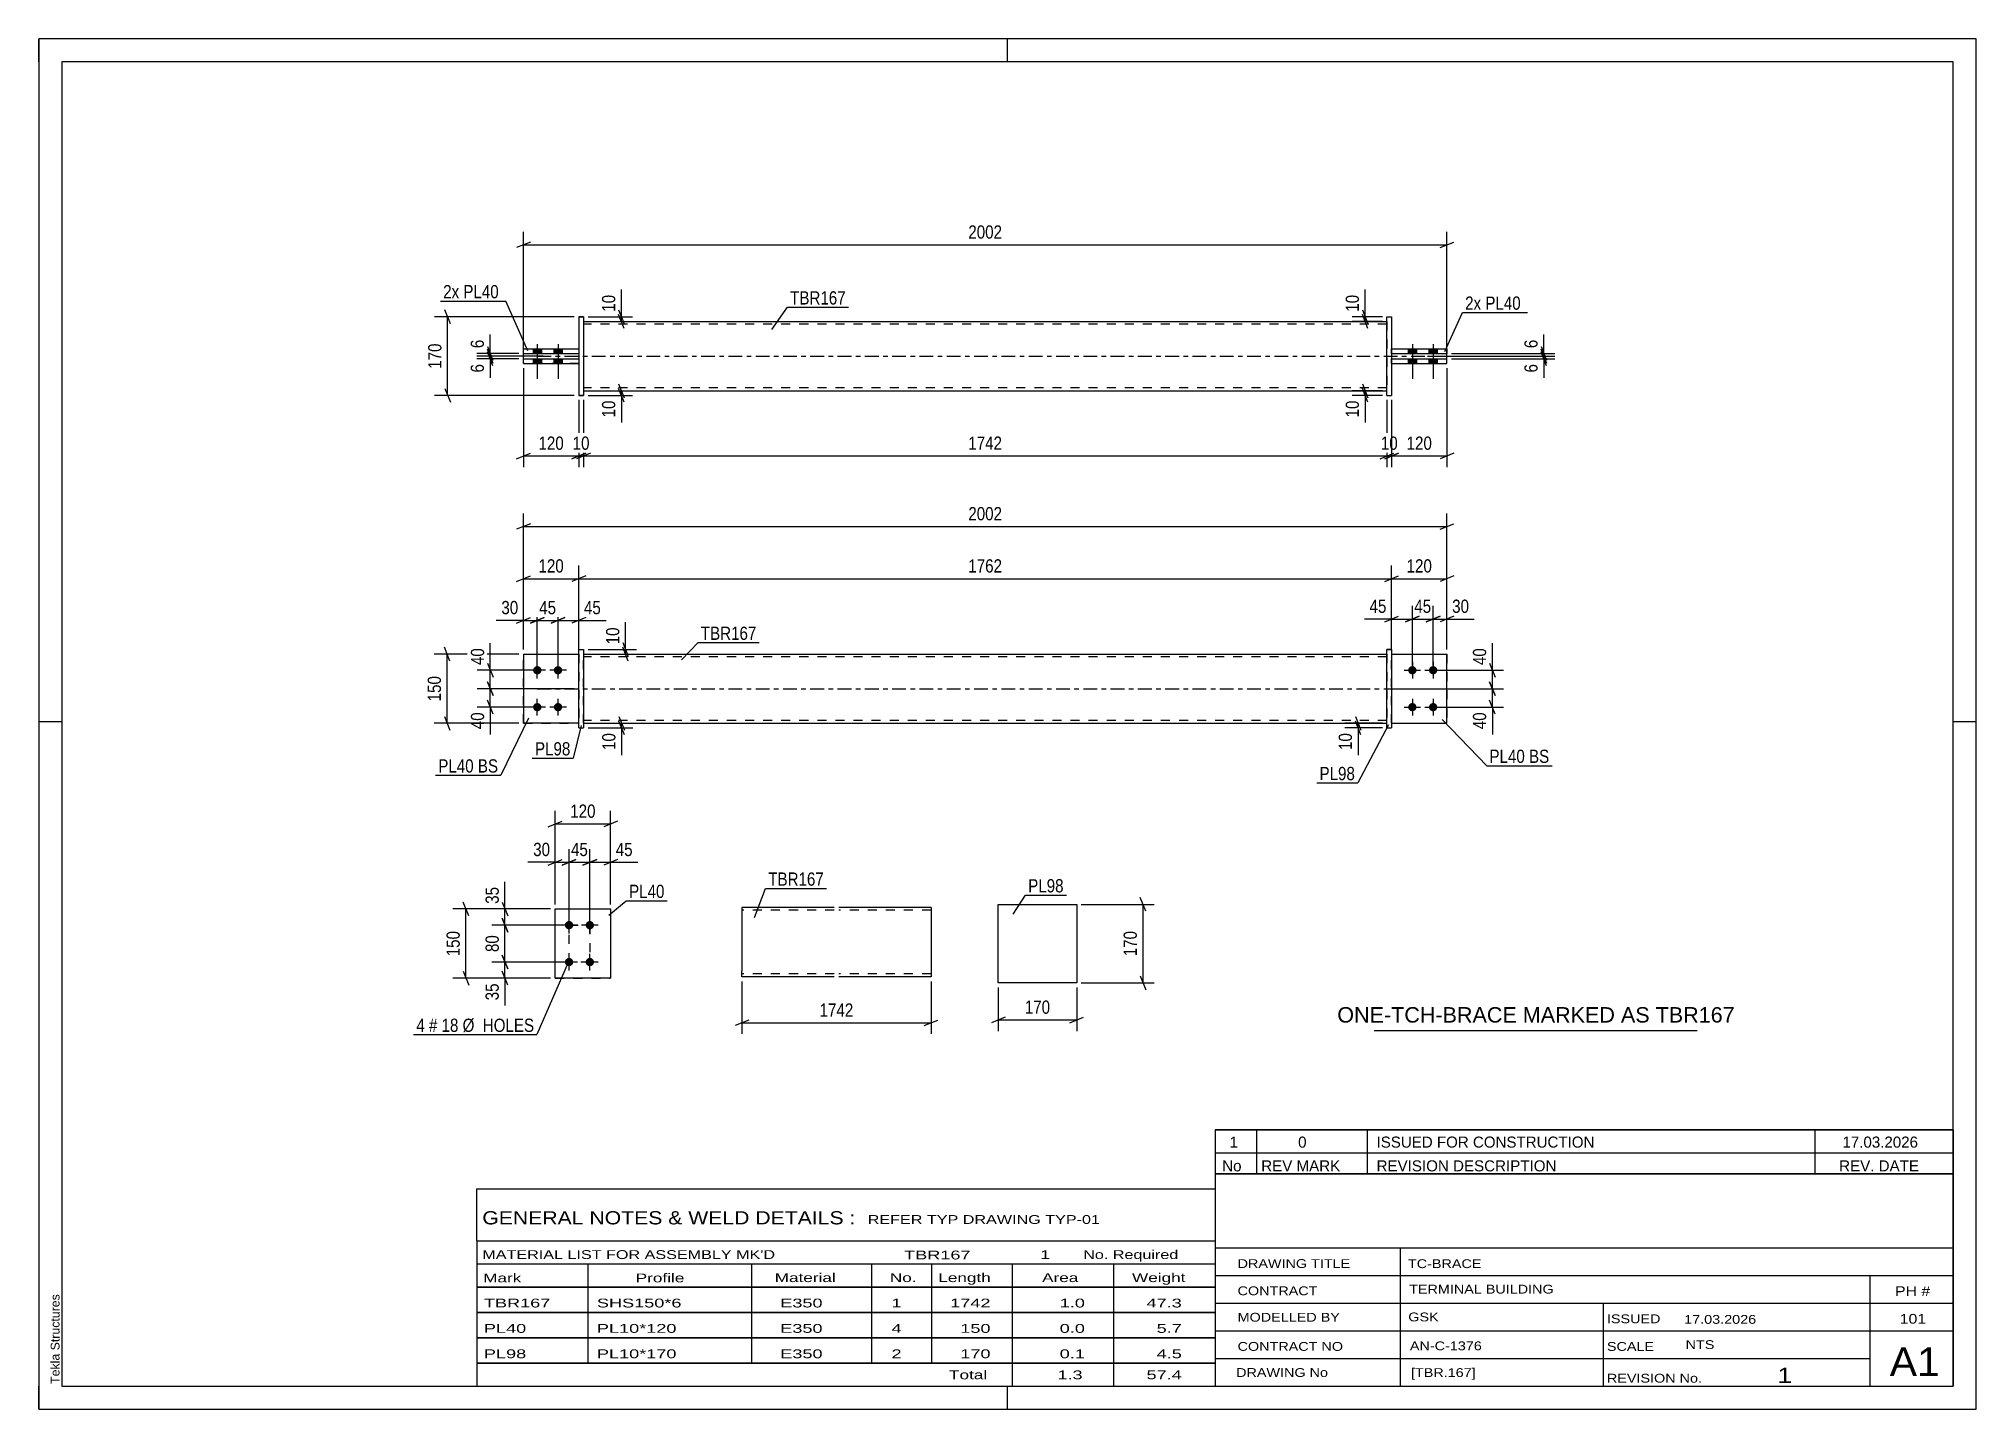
# Paper-space layout 'Layout1' of a CAD drawing. Header units: millimetres. Extents: x 0 to 420, y 0 to 297.
# The model-space entities are those that its viewports show. They can reach past a viewport. Long polylines and large blocks are cut down to what shows.
import ezdxf

# ---------------------------------------------------------------- set-up
doc = ezdxf.new("R2010")
doc.units = ezdxf.units.MM
doc.linetypes.add('DXK_LINE_DOT2', pattern=[3.9198, 1.9599, -1.9599])
doc.linetypes.add('DXK_LINE_DOT3', pattern=[5.9187, 2.979, -0.9799, 0.9799, -0.9799])
doc.layers.add('Viewport layer', color=7, linetype='Continuous', plot=False)
doc.styles.add('Arial', font='ARIAL.TTF', dxfattribs={"height": 0.2})
doc.styles.add('Arial Narrow', font='ARIALN.TTF', dxfattribs={"height": 0.2})

# ---------------------------------------------------------------- blocks, each defined once
blk = doc.blocks.new('Unknown-580582744-1163')
at = {"color": 5, "linetype": 'Continuous'}
for p, q in [((420, 297), (0, 297)), ((0, 297), (0, 0)), ((0, 292), (0, 297)), ((210, 292), (210, 297)), ((420, 0), (420, 297)), ((415, 292), (5, 292)), ((5, 292), (5, 5)), ((415, 5), (415, 292)), ((5, 149), (0, 149)), ((420, 149), (415, 149)), ((0, 0), (0, 5)), ((5, 5), (415, 5)), ((210, 0), (210, 5)), ((0, 0), (420, 0))]:
    blk.add_line(p, q, dxfattribs=at)
at = {"color": 174, "linetype": 'Continuous', "style": 'Arial'}
blk.add_text('Tekla Structures', height=1.9102, rotation=90, dxfattribs=at).set_placement((4.5, 5.5))
blk = doc.blocks.new('Part-580582744-1819 - 1792')
at = {"color": 2, "linetype": 'Continuous'}
for p, q in [((293.26, 163.65), (305.26, 163.65)), ((305.26, 163.65), (305.26, 163.65)), ((305.26, 148.65), (305.26, 163.65)), ((293.26, 148.65), (305.26, 148.65))]:
    blk.add_line(p, q, dxfattribs=at)
at = {"color": 7, "linetype": 'DXK_LINE_DOT2'}
for p, q in [((293.26, 163.65), (305.26, 163.65)), ((293.26, 148.65), (293.26, 163.65)), ((305.26, 163.65), (305.26, 163.65)), ((293.26, 148.65), (293.26, 148.65)), ((293.26, 148.65), (305.26, 148.65))]:
    blk.add_line(p, q, dxfattribs=at)
blk = doc.blocks.new('Part-580582744-1799 - 1792')
at = {"color": 2, "linetype": 'Continuous'}
for p, q in [((293.26, 164.65), (292.26, 164.65)), ((292.26, 147.65), (292.26, 164.65)), ((293.26, 164.65), (293.26, 147.65)), ((292.26, 147.65), (292.26, 147.65)), ((292.26, 147.65), (293.26, 147.65))]:
    blk.add_line(p, q, dxfattribs=at)
at = {"color": 7, "linetype": 'DXK_LINE_DOT2'}
for p, q in [((292.26, 164.65), (292.26, 164.65)), ((292.26, 164.65), (293.26, 164.65)), ((293.26, 164.65), (293.26, 164.65)), ((292.26, 147.65), (293.26, 147.65))]:
    blk.add_line(p, q, dxfattribs=at)
blk = doc.blocks.new('Part-580582744-1804 - 1792')
at = {"color": 2, "linetype": 'Continuous'}
for p, q in [((105.07, 163.65), (117.07, 163.65)), ((105.07, 163.65), (105.07, 148.65)), ((117.07, 148.65), (105.07, 148.65)), ((105.07, 148.65), (105.07, 148.65))]:
    blk.add_line(p, q, dxfattribs=at)
at = {"color": 7, "linetype": 'DXK_LINE_DOT2'}
for p, q in [((105.07, 163.65), (117.07, 163.65)), ((117.07, 163.65), (117.07, 163.65)), ((117.07, 163.65), (117.07, 148.65)), ((105.07, 148.65), (117.07, 148.65))]:
    blk.add_line(p, q, dxfattribs=at)
blk = doc.blocks.new('Part-580582744-1809 - 1792')
at = {"color": 7, "linetype": 'DXK_LINE_DOT2'}
for p, q in [((105.07, 163.65), (117.07, 163.65)), ((105.07, 163.65), (117.07, 163.65)), ((105.07, 148.65), (105.07, 163.65)), ((117.07, 163.65), (117.07, 163.65)), ((117.07, 163.65), (117.07, 148.65)), ((105.07, 148.65), (117.07, 148.65)), ((117.07, 148.65), (105.07, 148.65)), ((105.07, 148.65), (105.07, 148.65))]:
    blk.add_line(p, q, dxfattribs=at)
blk = doc.blocks.new('Part-580582744-1814 - 1792')
at = {"color": 2, "linetype": 'Continuous'}
for p, q in [((117.07, 164.65), (118.07, 164.65)), ((117.07, 147.65), (117.07, 164.65)), ((118.07, 164.65), (118.07, 164.65)), ((118.07, 164.65), (118.07, 147.65)), ((117.07, 147.65), (118.07, 147.65))]:
    blk.add_line(p, q, dxfattribs=at)
at = {"color": 7, "linetype": 'DXK_LINE_DOT2'}
for p, q in [((117.07, 164.65), (118.07, 164.65)), ((117.07, 147.65), (118.07, 147.65))]:
    blk.add_line(p, q, dxfattribs=at)
blk = doc.blocks.new('Part-580582744-1824 - 1792')
at = {"color": 2, "linetype": 'Continuous'}
for p, q in [((118.07, 163.65), (292.26, 163.65)), ((118.07, 148.65), (292.26, 148.65))]:
    blk.add_line(p, q, dxfattribs=at)
at = {"color": 7, "linetype": 'DXK_LINE_DOT2'}
for p, q in [((118.07, 148.65), (118.07, 163.65)), ((292.26, 163.05), (118.07, 163.05)), ((292.26, 163.65), (292.26, 148.65)), ((292.26, 149.25), (118.07, 149.25))]:
    blk.add_line(p, q, dxfattribs=at)
at = {"color": 7, "linetype": 'DXK_LINE_DOT3'}
blk.add_line((108.07, 156.15), (302.26, 156.15), dxfattribs=at)
blk = doc.blocks.new('Bolt-580582744-1830 - 1792')
at = {"linetype": 'Continuous'}
for points in [[(297.76, 161.05), (297.95, 161.03), (298.13, 160.97), (298.29, 160.88), (298.43, 160.75), (298.54, 160.6), (298.62, 160.43), (298.66, 160.24), (298.66, 160.05), (298.62, 159.87), (298.54, 159.7), (298.43, 159.55), (298.29, 159.42), (298.13, 159.33), (297.95, 159.27), (297.76, 159.25), (297.58, 159.27), (297.4, 159.33), (297.23, 159.42), (297.09, 159.55), (296.98, 159.7), (296.91, 159.87), (296.87, 160.05), (296.87, 160.24), (296.91, 160.43), (296.98, 160.6), (297.09, 160.75), (297.23, 160.88), (297.4, 160.97), (297.58, 161.03)], [(302.26, 161.05), (302.45, 161.03), (302.63, 160.97), (302.79, 160.88), (302.93, 160.75), (303.04, 160.6), (303.12, 160.43), (303.16, 160.24), (303.16, 160.05), (303.12, 159.87), (303.04, 159.7), (302.93, 159.55), (302.79, 159.42), (302.63, 159.33), (302.45, 159.27), (302.26, 159.25), (302.08, 159.27), (301.9, 159.33), (301.73, 159.42), (301.59, 159.55), (301.48, 159.7), (301.41, 159.87), (301.37, 160.05), (301.37, 160.24), (301.41, 160.43), (301.48, 160.6), (301.59, 160.75), (301.73, 160.88), (301.9, 160.97), (302.08, 161.03)], [(297.76, 153.05), (297.95, 153.03), (298.13, 152.97), (298.29, 152.88), (298.43, 152.75), (298.54, 152.6), (298.62, 152.43), (298.66, 152.24), (298.66, 152.05), (298.62, 151.87), (298.54, 151.7), (298.43, 151.55), (298.29, 151.42), (298.13, 151.33), (297.95, 151.27), (297.76, 151.25), (297.58, 151.27), (297.4, 151.33), (297.23, 151.42), (297.09, 151.55), (296.98, 151.7), (296.91, 151.87), (296.87, 152.05), (296.87, 152.24), (296.91, 152.43), (296.98, 152.6), (297.09, 152.75), (297.23, 152.88), (297.4, 152.97), (297.58, 153.03)], [(302.26, 153.05), (302.45, 153.03), (302.63, 152.97), (302.79, 152.88), (302.93, 152.75), (303.04, 152.6), (303.12, 152.43), (303.16, 152.24), (303.16, 152.05), (303.12, 151.87), (303.04, 151.7), (302.93, 151.55), (302.79, 151.42), (302.63, 151.33), (302.45, 151.27), (302.26, 151.25), (302.08, 151.27), (301.9, 151.33), (301.73, 151.42), (301.59, 151.55), (301.48, 151.7), (301.41, 151.87), (301.37, 152.05), (301.37, 152.24), (301.41, 152.43), (301.48, 152.6), (301.59, 152.75), (301.73, 152.88), (301.9, 152.97), (302.08, 153.03)]]:
    blk.add_hatch(color=1, dxfattribs=at).paths.add_polyline_path(points)
at = {"color": 1, "linetype": 'Continuous'}
for p, q in [((295.96, 160.15), (299.56, 160.15)), ((297.76, 161.95), (297.76, 158.35)), ((300.46, 160.15), (304.06, 160.15)), ((302.26, 161.95), (302.26, 158.35)), ((295.96, 152.15), (299.56, 152.15)), ((297.76, 153.95), (297.76, 150.35)), ((300.46, 152.15), (304.06, 152.15)), ((302.26, 153.95), (302.26, 150.35))]:
    blk.add_line(p, q, dxfattribs=at)
blk = doc.blocks.new('Bolt-580582744-1831 - 1792')
at = {"linetype": 'Continuous'}
for points in [[(108.07, 161.05), (108.26, 161.03), (108.44, 160.97), (108.6, 160.88), (108.74, 160.75), (108.85, 160.6), (108.93, 160.43), (108.96, 160.24), (108.96, 160.05), (108.93, 159.87), (108.85, 159.7), (108.74, 159.55), (108.6, 159.42), (108.44, 159.33), (108.26, 159.27), (108.07, 159.25), (107.88, 159.27), (107.7, 159.33), (107.54, 159.42), (107.4, 159.55), (107.29, 159.7), (107.21, 159.87), (107.17, 160.05), (107.17, 160.24), (107.21, 160.43), (107.29, 160.6), (107.4, 160.75), (107.54, 160.88), (107.7, 160.97), (107.88, 161.03)], [(112.57, 161.05), (112.76, 161.03), (112.94, 160.97), (113.1, 160.88), (113.24, 160.75), (113.35, 160.6), (113.43, 160.43), (113.46, 160.24), (113.46, 160.05), (113.43, 159.87), (113.35, 159.7), (113.24, 159.55), (113.1, 159.42), (112.94, 159.33), (112.76, 159.27), (112.57, 159.25), (112.38, 159.27), (112.2, 159.33), (112.04, 159.42), (111.9, 159.55), (111.79, 159.7), (111.71, 159.87), (111.67, 160.05), (111.67, 160.24), (111.71, 160.43), (111.79, 160.6), (111.9, 160.75), (112.04, 160.88), (112.2, 160.97), (112.38, 161.03)], [(108.07, 153.05), (108.26, 153.03), (108.44, 152.97), (108.6, 152.88), (108.74, 152.75), (108.85, 152.6), (108.93, 152.43), (108.96, 152.24), (108.96, 152.05), (108.93, 151.87), (108.85, 151.7), (108.74, 151.55), (108.6, 151.42), (108.44, 151.33), (108.26, 151.27), (108.07, 151.25), (107.88, 151.27), (107.7, 151.33), (107.54, 151.42), (107.4, 151.55), (107.29, 151.7), (107.21, 151.87), (107.17, 152.05), (107.17, 152.24), (107.21, 152.43), (107.29, 152.6), (107.4, 152.75), (107.54, 152.88), (107.7, 152.97), (107.88, 153.03)], [(112.57, 153.05), (112.76, 153.03), (112.94, 152.97), (113.1, 152.88), (113.24, 152.75), (113.35, 152.6), (113.43, 152.43), (113.46, 152.24), (113.46, 152.05), (113.43, 151.87), (113.35, 151.7), (113.24, 151.55), (113.1, 151.42), (112.94, 151.33), (112.76, 151.27), (112.57, 151.25), (112.38, 151.27), (112.2, 151.33), (112.04, 151.42), (111.9, 151.55), (111.79, 151.7), (111.71, 151.87), (111.67, 152.05), (111.67, 152.24), (111.71, 152.43), (111.79, 152.6), (111.9, 152.75), (112.04, 152.88), (112.2, 152.97), (112.38, 153.03)]]:
    blk.add_hatch(color=1, dxfattribs=at).paths.add_polyline_path(points)
at = {"color": 1, "linetype": 'Continuous'}
for p, q in [((109.87, 160.15), (106.27, 160.15)), ((108.07, 158.35), (108.07, 161.95)), ((114.37, 160.15), (110.77, 160.15)), ((112.57, 158.35), (112.57, 161.95)), ((109.87, 152.15), (106.27, 152.15)), ((108.07, 150.35), (108.07, 153.95)), ((114.37, 152.15), (110.77, 152.15)), ((112.57, 150.35), (112.57, 153.95))]:
    blk.add_line(p, q, dxfattribs=at)
blk = doc.blocks.new('Part-580582744-1836 - 1792')
at = {"color": 7, "linetype": 'DXK_LINE_DOT2'}
for p, q in [((293.26, 163.65), (305.26, 163.65)), ((293.26, 148.65), (293.26, 163.65)), ((293.26, 163.65), (305.26, 163.65)), ((305.26, 163.65), (305.26, 163.65)), ((305.26, 163.65), (305.26, 148.65)), ((293.26, 148.65), (293.26, 148.65)), ((293.26, 148.65), (305.26, 148.65)), ((293.26, 148.65), (305.26, 148.65))]:
    blk.add_line(p, q, dxfattribs=at)
blk = doc.blocks.new('Part-580582744-2124 - 2115')
at = {"color": 2, "linetype": 'Continuous'}
for p, q in [((118.07, 235.72), (292.26, 235.72)), ((118.07, 220.72), (292.26, 220.72))]:
    blk.add_line(p, q, dxfattribs=at)
at = {"color": 7, "linetype": 'DXK_LINE_DOT2'}
for p, q in [((118.07, 235.72), (118.07, 220.72)), ((292.26, 235.72), (292.26, 220.72)), ((292.26, 235.12), (118.07, 235.12)), ((292.26, 221.32), (118.07, 221.32))]:
    blk.add_line(p, q, dxfattribs=at)
at = {"color": 7, "linetype": 'DXK_LINE_DOT3'}
blk.add_line((108.07, 228.22), (302.26, 228.22), dxfattribs=at)
blk = doc.blocks.new('Part-580582744-2125 - 2115')
at = {"color": 2, "linetype": 'Continuous'}
for p, q in [((292.26, 236.72), (292.26, 236.72)), ((292.26, 219.72), (292.26, 236.72)), ((292.26, 236.72), (293.26, 236.72)), ((293.26, 236.72), (293.26, 236.72)), ((293.26, 236.72), (293.26, 219.72)), ((292.26, 219.72), (293.26, 219.72)), ((292.26, 219.72), (292.26, 219.72)), ((293.26, 219.72), (293.26, 219.72))]:
    blk.add_line(p, q, dxfattribs=at)
at = {"color": 7, "linetype": 'DXK_LINE_DOT2'}
for p, q in [((292.26, 236.72), (292.26, 236.72)), ((292.26, 236.72), (293.26, 236.72)), ((292.26, 219.72), (293.26, 219.72))]:
    blk.add_line(p, q, dxfattribs=at)
blk = doc.blocks.new('Bolt-580582744-2118 - 2115')
at = {"linetype": 'Continuous'}
for points in [[(107.17, 228.82), (108.97, 228.82), (108.97, 229.82), (107.17, 229.82)], [(107.17, 228.82), (108.97, 228.82), (108.97, 229.82), (107.17, 229.82)], [(107.17, 226.62), (108.97, 226.62), (108.97, 227.62), (107.17, 227.62)], [(107.17, 226.62), (108.97, 226.62), (108.97, 227.62), (107.17, 227.62)], [(111.67, 228.82), (113.47, 228.82), (113.47, 229.82), (111.67, 229.82)], [(111.67, 228.82), (113.47, 228.82), (113.47, 229.82), (111.67, 229.82)], [(111.67, 226.62), (113.47, 226.62), (113.47, 227.62), (111.67, 227.62)], [(111.67, 226.62), (113.47, 226.62), (113.47, 227.62), (111.67, 227.62)]]:
    blk.add_hatch(color=1, dxfattribs=at).paths.add_polyline_path(points)
at = {"color": 1, "linetype": 'Continuous'}
for p, q in [((107.17, 229.82), (107.17, 228.82)), ((107.17, 229.82), (107.17, 228.82)), ((107.17, 227.62), (107.17, 226.62)), ((107.17, 227.62), (107.17, 226.62)), ((108.07, 230.82), (108.07, 223.32)), ((108.07, 230.82), (108.07, 223.32)), ((108.97, 229.82), (108.97, 228.82)), ((108.97, 229.82), (108.97, 228.82)), ((108.97, 227.62), (108.97, 226.62)), ((108.97, 227.62), (108.97, 226.62)), ((111.67, 229.82), (111.67, 228.82)), ((111.67, 229.82), (111.67, 228.82)), ((111.67, 227.62), (111.67, 226.62)), ((111.67, 227.62), (111.67, 226.62)), ((112.57, 230.82), (112.57, 223.32)), ((112.57, 230.82), (112.57, 223.32)), ((113.47, 229.82), (113.47, 228.82)), ((113.47, 229.82), (113.47, 228.82)), ((113.47, 227.62), (113.47, 226.62)), ((113.47, 227.62), (113.47, 226.62))]:
    blk.add_line(p, q, dxfattribs=at)
blk = doc.blocks.new('Part-580582744-2135 - 2115')
at = {"color": 2, "linetype": 'Continuous'}
for p, q in [((105.07, 229.82), (117.07, 229.82)), ((105.07, 228.82), (105.07, 229.82)), ((105.07, 228.82), (117.07, 228.82)), ((105.07, 228.82), (105.07, 228.82))]:
    blk.add_line(p, q, dxfattribs=at)
at = {"color": 7, "linetype": 'DXK_LINE_DOT2'}
for p, q in [((105.07, 229.82), (117.07, 229.82)), ((105.07, 229.82), (105.07, 229.82)), ((105.07, 228.82), (117.07, 228.82)), ((117.07, 229.82), (117.07, 228.82))]:
    blk.add_line(p, q, dxfattribs=at)
blk = doc.blocks.new('Bolt-580582744-2119 - 2115')
at = {"linetype": 'Continuous'}
for points in [[(298.66, 229.82), (296.86, 229.82), (296.86, 228.82), (298.66, 228.82)], [(298.66, 229.82), (296.86, 229.82), (296.86, 228.82), (298.66, 228.82)], [(298.66, 227.62), (296.86, 227.62), (296.86, 226.62), (298.66, 226.62)], [(298.66, 227.62), (296.86, 227.62), (296.86, 226.62), (298.66, 226.62)], [(303.16, 229.82), (301.36, 229.82), (301.36, 228.82), (303.16, 228.82)], [(303.16, 229.82), (301.36, 229.82), (301.36, 228.82), (303.16, 228.82)], [(303.16, 227.62), (301.36, 227.62), (301.36, 226.62), (303.16, 226.62)], [(303.16, 227.62), (301.36, 227.62), (301.36, 226.62), (303.16, 226.62)]]:
    blk.add_hatch(color=1, dxfattribs=at).paths.add_polyline_path(points)
at = {"color": 1, "linetype": 'Continuous'}
for p, q in [((296.86, 229.82), (296.86, 228.82)), ((296.86, 229.82), (296.86, 228.82)), ((296.86, 227.62), (296.86, 226.62)), ((296.86, 227.62), (296.86, 226.62)), ((297.76, 230.82), (297.76, 223.32)), ((297.76, 230.82), (297.76, 223.32)), ((298.66, 229.82), (298.66, 228.82)), ((298.66, 229.82), (298.66, 228.82)), ((298.66, 227.62), (298.66, 226.62)), ((298.66, 227.62), (298.66, 226.62)), ((301.36, 229.82), (301.36, 228.82)), ((301.36, 229.82), (301.36, 228.82)), ((301.36, 227.62), (301.36, 226.62)), ((301.36, 227.62), (301.36, 226.62)), ((302.26, 230.82), (302.26, 223.32)), ((302.26, 230.82), (302.26, 223.32)), ((303.16, 229.82), (303.16, 228.82)), ((303.16, 229.82), (303.16, 228.82)), ((303.16, 227.62), (303.16, 226.62)), ((303.16, 227.62), (303.16, 226.62))]:
    blk.add_line(p, q, dxfattribs=at)
blk = doc.blocks.new('Part-580582744-2130 - 2115')
at = {"color": 2, "linetype": 'Continuous'}
for p, q in [((105.07, 227.62), (117.07, 227.62)), ((105.07, 226.62), (105.07, 227.62)), ((105.07, 226.62), (117.07, 226.62)), ((105.07, 226.62), (105.07, 226.62))]:
    blk.add_line(p, q, dxfattribs=at)
at = {"color": 7, "linetype": 'DXK_LINE_DOT2'}
for p, q in [((105.07, 227.62), (117.07, 227.62)), ((117.07, 227.62), (117.07, 226.62)), ((117.07, 226.62), (105.07, 226.62))]:
    blk.add_line(p, q, dxfattribs=at)
blk = doc.blocks.new('Part-580582744-2136 - 2115')
at = {"color": 2, "linetype": 'Continuous'}
for p, q in [((117.07, 236.72), (118.07, 236.72)), ((117.07, 236.72), (117.07, 219.72)), ((118.07, 236.72), (118.07, 236.72)), ((118.07, 236.72), (118.07, 219.72)), ((118.07, 219.72), (117.07, 219.72)), ((117.07, 219.72), (117.07, 219.72))]:
    blk.add_line(p, q, dxfattribs=at)
at = {"color": 7, "linetype": 'DXK_LINE_DOT2'}
for p, q in [((118.07, 236.72), (117.07, 236.72)), ((118.07, 236.72), (118.07, 236.72)), ((117.07, 219.72), (118.07, 219.72))]:
    blk.add_line(p, q, dxfattribs=at)
blk = doc.blocks.new('Part-580582744-2141 - 2115')
at = {"color": 2, "linetype": 'Continuous'}
for p, q in [((293.26, 229.82), (305.26, 229.82)), ((293.26, 228.82), (305.26, 228.82)), ((305.26, 229.82), (305.26, 228.82))]:
    blk.add_line(p, q, dxfattribs=at)
at = {"color": 7, "linetype": 'DXK_LINE_DOT2'}
for p, q in [((293.26, 228.82), (293.26, 229.82)), ((293.26, 229.82), (305.26, 229.82)), ((293.26, 228.82), (305.26, 228.82)), ((305.26, 229.82), (305.26, 229.82))]:
    blk.add_line(p, q, dxfattribs=at)
blk = doc.blocks.new('Part-580582744-2146 - 2115')
at = {"color": 2, "linetype": 'Continuous'}
for p, q in [((293.26, 227.62), (305.26, 227.62)), ((305.26, 226.62), (305.26, 227.62)), ((293.26, 226.62), (305.26, 226.62))]:
    blk.add_line(p, q, dxfattribs=at)
at = {"color": 7, "linetype": 'DXK_LINE_DOT2'}
for p, q in [((293.26, 226.62), (293.26, 227.62)), ((293.26, 227.62), (305.26, 227.62)), ((293.26, 226.62), (305.26, 226.62))]:
    blk.add_line(p, q, dxfattribs=at)
blk = doc.blocks.new('Bolt-580582744-1445 - 1411')
at = {"linetype": 'Continuous'}
for points in [[(114.96, 104.01), (114.77, 104.03), (114.59, 104.08), (114.43, 104.18), (114.29, 104.3), (114.18, 104.46), (114.1, 104.63), (114.06, 104.81), (114.06, 105), (114.1, 105.18), (114.18, 105.36), (114.29, 105.51), (114.43, 105.63), (114.59, 105.73), (114.77, 105.79), (114.96, 105.81), (115.15, 105.79), (115.33, 105.73), (115.49, 105.63), (115.63, 105.51), (115.74, 105.36), (115.82, 105.18), (115.85, 105), (115.85, 104.81), (115.82, 104.63), (115.74, 104.46), (115.63, 104.3), (115.49, 104.18), (115.33, 104.08), (115.15, 104.03)], [(119.46, 104.01), (119.27, 104.03), (119.09, 104.08), (118.93, 104.18), (118.79, 104.3), (118.68, 104.46), (118.6, 104.63), (118.56, 104.81), (118.56, 105), (118.6, 105.18), (118.68, 105.36), (118.79, 105.51), (118.93, 105.63), (119.09, 105.73), (119.27, 105.79), (119.46, 105.81), (119.65, 105.79), (119.83, 105.73), (119.99, 105.63), (120.13, 105.51), (120.24, 105.36), (120.32, 105.18), (120.35, 105), (120.35, 104.81), (120.32, 104.63), (120.24, 104.46), (120.13, 104.3), (119.99, 104.18), (119.83, 104.08), (119.65, 104.03)], [(114.96, 96.01), (114.77, 96.03), (114.59, 96.08), (114.43, 96.18), (114.29, 96.3), (114.18, 96.46), (114.1, 96.63), (114.06, 96.81), (114.06, 97), (114.1, 97.18), (114.18, 97.36), (114.29, 97.51), (114.43, 97.63), (114.59, 97.73), (114.77, 97.79), (114.96, 97.81), (115.15, 97.79), (115.33, 97.73), (115.49, 97.63), (115.63, 97.51), (115.74, 97.36), (115.82, 97.18), (115.85, 97), (115.85, 96.81), (115.82, 96.63), (115.74, 96.46), (115.63, 96.3), (115.49, 96.18), (115.33, 96.08), (115.15, 96.03)], [(119.46, 96.01), (119.27, 96.03), (119.09, 96.08), (118.93, 96.18), (118.79, 96.3), (118.68, 96.46), (118.6, 96.63), (118.56, 96.81), (118.56, 97), (118.6, 97.18), (118.68, 97.36), (118.79, 97.51), (118.93, 97.63), (119.09, 97.73), (119.27, 97.79), (119.46, 97.81), (119.65, 97.79), (119.83, 97.73), (119.99, 97.63), (120.13, 97.51), (120.24, 97.36), (120.32, 97.18), (120.35, 97), (120.35, 96.81), (120.32, 96.63), (120.24, 96.46), (120.13, 96.3), (119.99, 96.18), (119.83, 96.08), (119.65, 96.03)]]:
    blk.add_hatch(color=1, dxfattribs=at).paths.add_polyline_path(points)
at = {"color": 1, "linetype": 'Continuous'}
for p, q in [((114.96, 103.11), (114.96, 106.71)), ((119.46, 103.11), (119.46, 106.71)), ((116.76, 104.91), (113.16, 104.91)), ((121.26, 104.91), (117.66, 104.91)), ((116.76, 96.91), (113.16, 96.91)), ((114.96, 95.11), (114.96, 98.71)), ((121.26, 96.91), (117.66, 96.91)), ((119.46, 95.11), (119.46, 98.71))]:
    blk.add_line(p, q, dxfattribs=at)
blk = doc.blocks.new('Part-580582744-1460 - 1411')
at = {"color": 2, "linetype": 'Continuous'}
for p, q in [((111.96, 108.41), (123.96, 108.41)), ((111.96, 93.41), (111.96, 108.41)), ((123.96, 108.41), (123.96, 108.41)), ((123.96, 108.41), (123.96, 93.41)), ((123.96, 93.41), (111.96, 93.41)), ((111.96, 93.41), (111.96, 93.41))]:
    blk.add_line(p, q, dxfattribs=at)
at = {"color": 7, "linetype": 'DXK_LINE_DOT2'}
for p, q in [((111.96, 108.41), (123.96, 108.41)), ((111.96, 93.41), (123.96, 93.41)), ((111.96, 93.41), (111.96, 93.41))]:
    blk.add_line(p, q, dxfattribs=at)
blk = doc.blocks.new('Part-580582744-1391 - 1375')
at = {"color": 2, "linetype": 'Continuous'}
for p, q in [((208, 92.41), (208, 109.41)), ((208, 109.41), (225, 109.41)), ((225, 109.41), (225, 92.41)), ((225, 92.41), (208, 92.41))]:
    blk.add_line(p, q, dxfattribs=at)
blk = doc.blocks.new('Part-580582744-1274 - 1255')
at = {"color": 2, "linetype": 'Continuous'}
for p, q in [((172.43, 108.73), (152.43, 108.73)), ((152.43, 108.73), (152.43, 94.93)), ((193.43, 108.73), (173.43, 108.73)), ((193.43, 108.73), (193.43, 93.73)), ((152.43, 94.08), (152.43, 94.93)), ((152.43, 93.82), (152.43, 94.08)), ((152.43, 93.73), (152.43, 93.82)), ((172.43, 93.73), (152.43, 93.73)), ((193.43, 93.73), (173.43, 93.73))]:
    blk.add_line(p, q, dxfattribs=at)
at = {"color": 7, "linetype": 'DXK_LINE_DOT2'}
for p, q in [((172.43, 108.13), (152.43, 108.13)), ((193.43, 108.13), (173.43, 108.13)), ((152.43, 94.47), (152.43, 94.93)), ((152.43, 94.08), (152.43, 94.7)), ((152.43, 94.33), (152.43, 94.38)), ((152.43, 94.33), (152.43, 94.38)), ((172.43, 94.33), (152.43, 94.33)), ((152.43, 93.73), (152.43, 93.73)), ((193.43, 94.33), (173.43, 94.33)), ((193.43, 94.33), (193.43, 94.38))]:
    blk.add_line(p, q, dxfattribs=at)
blk = doc.blocks.new('Rectangle-580582744-1569 - 1411')
at = {"color": 1, "linetype": 'DXK_LINE_DOT2'}
blk.add_lwpolyline([(114.96, 104.91), (119.46, 104.91), (119.46, 96.91), (114.96, 96.91), (114.96, 104.91)], close=True, dxfattribs=at)
blk = doc.blocks.new('StraightDimension-580582744-2011 - 1792')
at = {"color": 7, "linetype": 'Continuous'}
for p, q in [((112.57, 161.15), (112.57, 173.8)), ((117.07, 164.65), (117.07, 173.8)), ((111.07, 170.35), (114.07, 171.55)), ((112.57, 170.95), (117.07, 170.95)), ((118.57, 171.55), (115.57, 170.35))]:
    blk.add_line(p, q, dxfattribs=at)
at = {"color": 0}
blk.add_wipeout([(122.45, 171.7), (122.45, 175.9), (117.59, 175.9), (117.59, 171.7)], dxfattribs=at)
at = {"color": 7, "linetype": 'Continuous'}
blk.add_line((117.07, 170.95), (122.98, 170.95), dxfattribs=at)
blk.add_line((117.07, 170.95), (122.98, 170.95), dxfattribs=at)
at = {"color": 3, "style": 'Arial Narrow'}
blk.add_text('45', height=2.863, dxfattribs=at).set_placement((118.19, 172.3))
blk = doc.blocks.new('StraightDimension-580582744-1863 - 1792')
at = {"color": 7, "linetype": 'Continuous'}
for p, q in [((297.76, 161.15), (297.76, 174.09)), ((302.26, 161.15), (302.26, 174.09)), ((296.26, 170.64), (299.26, 171.84)), ((297.76, 171.24), (302.26, 171.24)), ((303.76, 171.84), (300.76, 170.64))]:
    blk.add_line(p, q, dxfattribs=at)
at = {"color": 0}
blk.add_wipeout([(302.44, 171.99), (302.44, 176.19), (297.59, 176.19), (297.59, 171.99)], dxfattribs=at)
at = {"color": 3, "style": 'Arial Narrow'}
blk.add_text('45', height=2.863, dxfattribs=at).set_placement((298.19, 172.59))
blk = doc.blocks.new('StraightDimension-580582744-1932 - 1792')
at = {"color": 7, "linetype": 'Continuous'}
for p, q in [((293.26, 164.65), (293.26, 182.83)), ((305.26, 164.65), (305.26, 182.83)), ((291.76, 179.38), (294.76, 180.58)), ((293.26, 179.98), (305.26, 179.98)), ((306.76, 180.58), (303.76, 179.38))]:
    blk.add_line(p, q, dxfattribs=at)
at = {"color": 0}
blk.add_wipeout([(302.61, 180.73), (302.61, 184.93), (295.92, 184.93), (295.92, 180.73)], dxfattribs=at)
at = {"color": 3, "style": 'Arial Narrow'}
blk.add_text('120', height=2.863, dxfattribs=at).set_placement((296.52, 181.33))
blk = doc.blocks.new('StraightDimension-580582744-1893 - 1792')
at = {"color": 7, "linetype": 'Continuous'}
for p, q in [((105.07, 164.65), (105.07, 194.15)), ((305.26, 164.65), (305.26, 194.15)), ((106.57, 191.9), (103.57, 190.7)), ((105.07, 191.3), (305.26, 191.3)), ((303.76, 190.7), (306.76, 191.9))]:
    blk.add_line(p, q, dxfattribs=at)
at = {"color": 0}
blk.add_wipeout([(209.42, 192.05), (209.42, 196.25), (200.91, 196.25), (200.91, 192.05)], dxfattribs=at)
at = {"color": 3, "style": 'Arial Narrow'}
blk.add_text('2002', height=2.863, dxfattribs=at).set_placement((201.51, 192.65))
blk = doc.blocks.new('StraightDimension-580582744-2057 - 1792')
at = {"color": 7, "linetype": 'Continuous'}
for p, q in [((116.07, 156.15), (95.04, 156.15)), ((97.29, 157.65), (98.49, 154.65)), ((97.89, 152.15), (97.89, 156.15)), ((107.07, 152.15), (95.04, 152.15)), ((98.49, 150.65), (97.29, 153.65))]:
    blk.add_line(p, q, dxfattribs=at)
at = {"color": 0}
blk.add_wipeout([(97.14, 151.62), (92.94, 151.62), (92.94, 146.77), (97.14, 146.77)], dxfattribs=at)
at = {"color": 7, "linetype": 'Continuous'}
blk.add_line((97.89, 152.15), (97.89, 146.24), dxfattribs=at)
blk.add_line((97.89, 152.15), (97.89, 146.24), dxfattribs=at)
at = {"color": 3, "style": 'Arial Narrow'}
blk.add_text('40', height=2.863, rotation=90.0002, dxfattribs=at).set_placement((96.54, 147.37))
blk = doc.blocks.new('StraightDimension-580582744-2028 - 1792')
at = {"color": 7, "linetype": 'Continuous'}
for p, q in [((89.13, 162.15), (87.93, 165.15)), ((104.07, 163.65), (85.68, 163.65)), ((88.53, 148.65), (88.53, 163.65)), ((104.07, 148.65), (85.68, 148.65)), ((87.93, 150.15), (89.13, 147.15))]:
    blk.add_line(p, q, dxfattribs=at)
at = {"color": 0}
blk.add_wipeout([(87.78, 159.49), (83.58, 159.49), (83.58, 152.81), (87.78, 152.81)], dxfattribs=at)
at = {"color": 3, "style": 'Arial Narrow'}
blk.add_text('150', height=2.863, rotation=90.0002, dxfattribs=at).set_placement((87.18, 153.41))
blk = doc.blocks.new('StraightDimension-580582744-1922 - 1792')
at = {"color": 7, "linetype": 'Continuous'}
for p, q in [((294.26, 156.15), (317.51, 156.15)), ((314.51, 157.65), (315.71, 154.65)), ((315.11, 152.15), (315.11, 156.15)), ((303.26, 152.15), (317.51, 152.15)), ((315.71, 150.65), (314.51, 153.65))]:
    blk.add_line(p, q, dxfattribs=at)
at = {"color": 0}
blk.add_wipeout([(314.36, 151.62), (310.16, 151.62), (310.16, 146.77), (314.36, 146.77)], dxfattribs=at)
at = {"color": 7, "linetype": 'Continuous'}
blk.add_line((315.11, 152.15), (315.11, 146.24), dxfattribs=at)
blk.add_line((315.11, 152.15), (315.11, 146.24), dxfattribs=at)
at = {"color": 3, "style": 'Arial Narrow'}
blk.add_text('40', height=2.863, rotation=90.0002, dxfattribs=at).set_placement((313.76, 147.37))
blk = doc.blocks.new('StraightDimension-580582744-1966 - 1792')
at = {"color": 7, "linetype": 'Continuous'}
for p, q in [((105.07, 164.65), (105.07, 182.83)), ((117.07, 157.15), (117.07, 182.83)), ((103.57, 179.38), (106.57, 180.58)), ((105.07, 179.98), (117.07, 179.98)), ((118.57, 180.58), (115.57, 179.38))]:
    blk.add_line(p, q, dxfattribs=at)
at = {"color": 0}
blk.add_wipeout([(114.41, 180.73), (114.41, 184.93), (107.73, 184.93), (107.73, 180.73)], dxfattribs=at)
at = {"color": 3, "style": 'Arial Narrow'}
blk.add_text('120', height=2.863, dxfattribs=at).set_placement((108.33, 181.33))
blk = doc.blocks.new('StraightDimension-580582744-1838 - 1792')
at = {"color": 7, "linetype": 'Continuous'}
for p, q in [((119.07, 164.65), (129.6, 164.65)), ((126.6, 166.15), (127.8, 163.15)), ((127.8, 162.15), (126.6, 165.15)), ((127.2, 163.65), (127.2, 164.65)), ((119.07, 163.65), (129.6, 163.65))]:
    blk.add_line(p, q, dxfattribs=at)
at = {"color": 0}
blk.add_wipeout([(126.45, 170.03), (122.25, 170.03), (122.25, 165.17), (126.45, 165.17)], dxfattribs=at)
at = {"color": 7, "linetype": 'Continuous'}
blk.add_line((127.2, 164.65), (127.2, 170.55), dxfattribs=at)
blk.add_line((127.2, 164.65), (127.2, 170.55), dxfattribs=at)
at = {"color": 3, "style": 'Arial Narrow'}
blk.add_text('10', height=2.863, rotation=90.0002, dxfattribs=at).set_placement((125.85, 165.77))
blk = doc.blocks.new('StraightDimension-580582744-1847 - 1792')
at = {"color": 7, "linetype": 'Continuous'}
for p, q in [((302.26, 161.15), (302.26, 174.09)), ((305.26, 164.65), (305.26, 174.09)), ((300.76, 170.64), (303.76, 171.84)), ((302.26, 171.24), (305.26, 171.24)), ((306.76, 171.84), (303.76, 170.64))]:
    blk.add_line(p, q, dxfattribs=at)
at = {"color": 0}
blk.add_wipeout([(310.64, 171.99), (310.64, 176.19), (305.79, 176.19), (305.79, 171.99)], dxfattribs=at)
at = {"color": 7, "linetype": 'Continuous'}
blk.add_line((305.26, 171.24), (311.17, 171.24), dxfattribs=at)
blk.add_line((305.26, 171.24), (311.17, 171.24), dxfattribs=at)
at = {"color": 3, "style": 'Arial Narrow'}
blk.add_text('30', height=2.863, dxfattribs=at).set_placement((306.39, 172.59))
blk = doc.blocks.new('StraightDimension-580582744-1876 - 1792')
at = {"color": 7, "linetype": 'Continuous'}
for p, q in [((293.26, 164.65), (293.26, 174.09)), ((297.76, 161.15), (297.76, 174.09)), ((291.76, 170.64), (294.76, 171.84)), ((293.26, 171.24), (297.76, 171.24)), ((299.26, 171.84), (296.26, 170.64))]:
    blk.add_line(p, q, dxfattribs=at)
at = {"color": 0}
blk.add_wipeout([(292.74, 171.99), (292.74, 176.19), (287.88, 176.19), (287.88, 171.99)], dxfattribs=at)
at = {"color": 7, "linetype": 'Continuous'}
blk.add_line((293.26, 171.24), (287.36, 171.24), dxfattribs=at)
blk.add_line((293.26, 171.24), (287.36, 171.24), dxfattribs=at)
at = {"color": 3, "style": 'Arial Narrow'}
blk.add_text('45', height=2.863, dxfattribs=at).set_placement((288.48, 172.59))
blk = doc.blocks.new('StraightDimension-580582744-2076 - 1792')
at = {"color": 7, "linetype": 'Continuous'}
for p, q in [((291.26, 148.65), (283.16, 148.65)), ((291.26, 147.65), (283.16, 147.65)), ((285.41, 150.15), (286.61, 147.15)), ((286.61, 146.15), (285.41, 149.15)), ((286.01, 147.65), (286.01, 148.65))]:
    blk.add_line(p, q, dxfattribs=at)
at = {"color": 0}
blk.add_wipeout([(285.26, 147.12), (281.06, 147.12), (281.06, 142.27), (285.26, 142.27)], dxfattribs=at)
at = {"color": 7, "linetype": 'Continuous'}
blk.add_line((286.01, 147.65), (286.01, 141.74), dxfattribs=at)
blk.add_line((286.01, 147.65), (286.01, 141.74), dxfattribs=at)
at = {"color": 3, "style": 'Arial Narrow'}
blk.add_text('10', height=2.863, rotation=90.0002, dxfattribs=at).set_placement((284.66, 142.87))
blk = doc.blocks.new('StraightDimension-580582744-1913 - 1792')
at = {"color": 7, "linetype": 'Continuous'}
for p, q in [((303.26, 160.15), (317.51, 160.15)), ((314.51, 161.65), (315.71, 158.65)), ((315.11, 156.15), (315.11, 160.15)), ((294.26, 156.15), (317.51, 156.15)), ((315.71, 154.65), (314.51, 157.65))]:
    blk.add_line(p, q, dxfattribs=at)
at = {"color": 0}
blk.add_wipeout([(314.36, 165.53), (310.16, 165.53), (310.16, 160.67), (314.36, 160.67)], dxfattribs=at)
at = {"color": 7, "linetype": 'Continuous'}
blk.add_line((315.11, 160.15), (315.11, 166.05), dxfattribs=at)
blk.add_line((315.11, 160.15), (315.11, 166.05), dxfattribs=at)
at = {"color": 3, "style": 'Arial Narrow'}
blk.add_text('40', height=2.863, rotation=90.0002, dxfattribs=at).set_placement((313.76, 161.27))
blk = doc.blocks.new('StraightDimension-580582744-1951 - 1792')
at = {"color": 7, "linetype": 'Continuous'}
for p, q in [((117.07, 157.15), (117.07, 182.83)), ((293.26, 164.65), (293.26, 182.83)), ((118.57, 180.58), (115.57, 179.38)), ((117.07, 179.98), (293.26, 179.98)), ((291.76, 179.38), (294.76, 180.58))]:
    blk.add_line(p, q, dxfattribs=at)
at = {"color": 0}
blk.add_wipeout([(209.42, 180.73), (209.42, 184.93), (200.91, 184.93), (200.91, 180.73)], dxfattribs=at)
at = {"color": 3, "style": 'Arial Narrow'}
blk.add_text('1762', height=2.863, dxfattribs=at).set_placement((201.51, 181.33))
blk = doc.blocks.new('StraightDimension-580582744-1982 - 1792')
at = {"color": 7, "linetype": 'Continuous'}
for p, q in [((105.07, 164.65), (105.07, 173.8)), ((108.07, 161.15), (108.07, 173.8)), ((103.57, 170.35), (106.57, 171.55)), ((105.07, 170.95), (108.07, 170.95)), ((109.57, 171.55), (106.57, 170.35))]:
    blk.add_line(p, q, dxfattribs=at)
at = {"color": 0}
blk.add_wipeout([(104.54, 171.7), (104.54, 175.9), (99.69, 175.9), (99.69, 171.7)], dxfattribs=at)
at = {"color": 7, "linetype": 'Continuous'}
blk.add_line((105.07, 170.95), (99.16, 170.95), dxfattribs=at)
blk.add_line((105.07, 170.95), (99.16, 170.95), dxfattribs=at)
at = {"color": 3, "style": 'Arial Narrow'}
blk.add_text('30', height=2.863, dxfattribs=at).set_placement((100.29, 172.3))
blk = doc.blocks.new('StraightDimension-580582744-1998 - 1792')
at = {"color": 7, "linetype": 'Continuous'}
for p, q in [((108.07, 161.15), (108.07, 173.8)), ((112.57, 161.15), (112.57, 173.8)), ((106.57, 170.35), (109.57, 171.55)), ((108.07, 170.95), (112.57, 170.95)), ((114.07, 171.55), (111.07, 170.35))]:
    blk.add_line(p, q, dxfattribs=at)
at = {"color": 0}
blk.add_wipeout([(112.75, 171.7), (112.75, 175.9), (107.89, 175.9), (107.89, 171.7)], dxfattribs=at)
at = {"color": 3, "style": 'Arial Narrow'}
blk.add_text('45', height=2.863, dxfattribs=at).set_placement((108.49, 172.3))
blk = doc.blocks.new('StraightDimension-580582744-2048 - 1792')
at = {"color": 7, "linetype": 'Continuous'}
for p, q in [((107.07, 160.15), (95.04, 160.15)), ((97.29, 161.65), (98.49, 158.65)), ((97.89, 156.15), (97.89, 160.15)), ((116.07, 156.15), (95.04, 156.15)), ((98.49, 154.65), (97.29, 157.65))]:
    blk.add_line(p, q, dxfattribs=at)
at = {"color": 0}
blk.add_wipeout([(97.14, 165.53), (92.94, 165.53), (92.94, 160.67), (97.14, 160.67)], dxfattribs=at)
at = {"color": 7, "linetype": 'Continuous'}
blk.add_line((97.89, 160.15), (97.89, 166.05), dxfattribs=at)
blk.add_line((97.89, 160.15), (97.89, 166.05), dxfattribs=at)
at = {"color": 3, "style": 'Arial Narrow'}
blk.add_text('40', height=2.863, rotation=90.0002, dxfattribs=at).set_placement((96.54, 161.27))
blk = doc.blocks.new('StraightDimension-580582744-2067 - 1792')
at = {"color": 7, "linetype": 'Continuous'}
for p, q in [((119.07, 148.65), (128.75, 148.65)), ((119.07, 147.65), (128.75, 147.65)), ((125.75, 150.15), (126.95, 147.15)), ((126.95, 146.15), (125.75, 149.15)), ((126.35, 147.65), (126.35, 148.65))]:
    blk.add_line(p, q, dxfattribs=at)
at = {"color": 0}
blk.add_wipeout([(125.6, 147.12), (121.4, 147.12), (121.4, 142.27), (125.6, 142.27)], dxfattribs=at)
at = {"color": 7, "linetype": 'Continuous'}
blk.add_line((126.35, 147.65), (126.35, 141.74), dxfattribs=at)
blk.add_line((126.35, 147.65), (126.35, 141.74), dxfattribs=at)
at = {"color": 3, "style": 'Arial Narrow'}
blk.add_text('10', height=2.863, rotation=90.0002, dxfattribs=at).set_placement((125, 142.87))
blk = doc.blocks.new('StraightDimension-580582744-2182 - 2115')
at = {"color": 7, "linetype": 'Continuous'}
for p, q in [((118.07, 218.72), (118.07, 204.18)), ((292.26, 218.72), (292.26, 204.18)), ((119.57, 207.18), (116.57, 205.98)), ((118.07, 206.58), (292.26, 206.58)), ((290.76, 205.98), (293.76, 207.18))]:
    blk.add_line(p, q, dxfattribs=at)
at = {"color": 0}
blk.add_wipeout([(209.42, 207.33), (209.42, 211.53), (200.91, 211.53), (200.91, 207.33)], dxfattribs=at)
at = {"color": 3, "style": 'Arial Narrow'}
blk.add_text('1742', height=2.863, dxfattribs=at).set_placement((201.51, 207.93))
blk = doc.blocks.new('StraightDimension-580582744-2199 - 2115')
at = {"color": 7, "linetype": 'Continuous'}
for p, q in [((105.07, 225.62), (105.07, 204.18)), ((117.07, 218.72), (117.07, 204.18)), ((103.57, 205.98), (106.57, 207.18)), ((105.07, 206.58), (117.07, 206.58)), ((118.57, 207.18), (115.57, 205.98))]:
    blk.add_line(p, q, dxfattribs=at)
at = {"color": 0}
blk.add_wipeout([(114.41, 207.33), (114.41, 211.53), (107.73, 211.53), (107.73, 207.33)], dxfattribs=at)
at = {"color": 3, "style": 'Arial Narrow'}
blk.add_text('120', height=2.863, dxfattribs=at).set_placement((108.33, 207.93))
blk = doc.blocks.new('StraightDimension-580582744-2250 - 2115')
at = {"color": 7, "linetype": 'Continuous'}
for p, q in [((301.01, 228.22), (328.66, 228.22)), ((306.26, 227.62), (328.66, 227.62)), ((325.66, 229.72), (326.86, 226.72)), ((326.86, 226.12), (325.66, 229.12)), ((326.26, 227.62), (326.26, 228.22))]:
    blk.add_line(p, q, dxfattribs=at)
at = {"color": 0}
blk.add_wipeout([(325.51, 227.1), (321.31, 227.1), (321.31, 224.07), (325.51, 224.07)], dxfattribs=at)
at = {"color": 7, "linetype": 'Continuous'}
blk.add_line((326.26, 227.62), (326.26, 223.54), dxfattribs=at)
blk.add_line((326.26, 227.62), (326.26, 223.54), dxfattribs=at)
at = {"color": 3, "style": 'Arial Narrow'}
blk.add_text('6', height=2.86, rotation=90.0002, dxfattribs=at).set_placement((324.91, 224.67))
blk = doc.blocks.new('StraightDimension-580582744-2148 - 2115')
at = {"color": 7, "linetype": 'Continuous'}
for p, q in [((119.07, 220.72), (128.71, 220.72)), ((119.07, 219.72), (128.71, 219.72)), ((125.71, 222.22), (126.91, 219.22)), ((126.91, 218.22), (125.71, 221.22)), ((126.31, 219.72), (126.31, 220.72))]:
    blk.add_line(p, q, dxfattribs=at)
at = {"color": 0}
blk.add_wipeout([(125.56, 219.2), (121.36, 219.2), (121.36, 214.34), (125.56, 214.34)], dxfattribs=at)
at = {"color": 7, "linetype": 'Continuous'}
blk.add_line((126.31, 219.72), (126.31, 213.82), dxfattribs=at)
blk.add_line((126.31, 219.72), (126.31, 213.82), dxfattribs=at)
at = {"color": 3, "style": 'Arial Narrow'}
blk.add_text('10', height=2.863, rotation=90.0002, dxfattribs=at).set_placement((124.96, 214.94))
blk = doc.blocks.new('StraightDimension-580582744-2158 - 2115')
at = {"color": 7, "linetype": 'Continuous'}
for p, q in [((116.07, 236.72), (85.79, 236.72)), ((89.24, 235.22), (88.04, 238.22)), ((88.64, 219.72), (88.64, 236.72)), ((116.07, 219.72), (85.79, 219.72)), ((88.04, 221.22), (89.24, 218.22))]:
    blk.add_line(p, q, dxfattribs=at)
at = {"color": 0}
blk.add_wipeout([(87.89, 231.57), (83.69, 231.57), (83.69, 224.88), (87.89, 224.88)], dxfattribs=at)
at = {"color": 3, "style": 'Arial Narrow'}
blk.add_text('170', height=2.863, rotation=90.0002, dxfattribs=at).set_placement((87.29, 225.48))
blk = doc.blocks.new('StraightDimension-580582744-2171 - 2115')
at = {"color": 7, "linetype": 'Continuous'}
for p, q in [((106.57, 252.94), (103.57, 251.74)), ((105.07, 227.62), (105.07, 255.19)), ((105.07, 252.34), (305.26, 252.34)), ((303.76, 251.74), (306.76, 252.94)), ((305.26, 227.62), (305.26, 255.19))]:
    blk.add_line(p, q, dxfattribs=at)
at = {"color": 0}
blk.add_wipeout([(209.42, 253.09), (209.42, 257.29), (200.91, 257.29), (200.91, 253.09)], dxfattribs=at)
at = {"color": 3, "style": 'Arial Narrow'}
blk.add_text('2002', height=2.863, dxfattribs=at).set_placement((201.51, 253.69))
blk = doc.blocks.new('StraightDimension-580582744-2190 - 2115')
at = {"color": 7, "linetype": 'Continuous'}
for p, q in [((117.07, 218.72), (117.07, 204.18)), ((118.07, 218.72), (118.07, 204.18)), ((115.57, 205.98), (118.57, 207.18)), ((119.57, 207.18), (116.57, 205.98)), ((117.07, 206.58), (118.07, 206.58))]:
    blk.add_line(p, q, dxfattribs=at)
at = {"color": 0}
blk.add_wipeout([(120, 207.33), (120, 211.53), (115.14, 211.53), (115.14, 207.33)], dxfattribs=at)
at = {"color": 3, "style": 'Arial Narrow'}
blk.add_text('10', height=2.863, dxfattribs=at).set_placement((115.74, 207.93))
blk = doc.blocks.new('StraightDimension-580582744-2209 - 2115')
at = {"color": 7, "linetype": 'Continuous'}
for p, q in [((292.26, 218.72), (292.26, 204.18)), ((293.26, 218.72), (293.26, 204.18)), ((290.76, 205.98), (293.76, 207.18)), ((294.76, 207.18), (291.76, 205.98)), ((292.26, 206.58), (293.26, 206.58))]:
    blk.add_line(p, q, dxfattribs=at)
at = {"color": 0}
blk.add_wipeout([(295.19, 207.33), (295.19, 211.53), (290.34, 211.53), (290.34, 207.33)], dxfattribs=at)
at = {"color": 3, "style": 'Arial Narrow'}
blk.add_text('10', height=2.863, dxfattribs=at).set_placement((290.94, 207.93))
blk = doc.blocks.new('StraightDimension-580582744-2218 - 2115')
at = {"color": 7, "linetype": 'Continuous'}
for p, q in [((305.26, 225.62), (305.26, 204.18)), ((293.26, 218.72), (293.26, 204.18)), ((291.76, 205.98), (294.76, 207.18)), ((293.26, 206.58), (305.26, 206.58)), ((306.76, 207.18), (303.76, 205.98))]:
    blk.add_line(p, q, dxfattribs=at)
at = {"color": 0}
blk.add_wipeout([(302.61, 207.33), (302.61, 211.53), (295.92, 211.53), (295.92, 207.33)], dxfattribs=at)
at = {"color": 3, "style": 'Arial Narrow'}
blk.add_text('120', height=2.863, dxfattribs=at).set_placement((296.52, 207.93))
blk = doc.blocks.new('StraightDimension-580582744-2229 - 2115')
at = {"color": 7, "linetype": 'Continuous'}
for p, q in [((291.26, 220.72), (284.68, 220.72)), ((291.26, 219.72), (284.68, 219.72)), ((286.93, 222.22), (288.13, 219.22)), ((288.13, 218.22), (286.93, 221.22)), ((287.53, 219.72), (287.53, 220.72))]:
    blk.add_line(p, q, dxfattribs=at)
at = {"color": 0}
blk.add_wipeout([(286.78, 219.2), (282.58, 219.2), (282.58, 214.34), (286.78, 214.34)], dxfattribs=at)
at = {"color": 7, "linetype": 'Continuous'}
blk.add_line((287.53, 219.72), (287.53, 213.82), dxfattribs=at)
blk.add_line((287.53, 219.72), (287.53, 213.82), dxfattribs=at)
at = {"color": 3, "style": 'Arial Narrow'}
blk.add_text('10', height=2.863, rotation=90.0002, dxfattribs=at).set_placement((286.18, 214.94))
blk = doc.blocks.new('StraightDimension-580582744-2239 - 2115')
at = {"color": 7, "linetype": 'Continuous'}
for p, q in [((119.07, 236.72), (128.71, 236.72)), ((119.07, 235.72), (128.71, 235.72)), ((125.71, 238.22), (126.91, 235.22)), ((126.91, 234.22), (125.71, 237.22)), ((126.31, 235.72), (126.31, 236.72))]:
    blk.add_line(p, q, dxfattribs=at)
at = {"color": 0}
blk.add_wipeout([(125.56, 242.1), (121.36, 242.1), (121.36, 237.25), (125.56, 237.25)], dxfattribs=at)
at = {"color": 7, "linetype": 'Continuous'}
blk.add_line((126.31, 236.72), (126.31, 242.63), dxfattribs=at)
blk.add_line((126.31, 236.72), (126.31, 242.63), dxfattribs=at)
at = {"color": 3, "style": 'Arial Narrow'}
blk.add_text('10', height=2.863, rotation=90.0002, dxfattribs=at).set_placement((124.96, 237.85))
blk = doc.blocks.new('StraightDimension-580582744-2259 - 2115')
at = {"color": 7, "linetype": 'Continuous'}
for p, q in [((301.01, 228.22), (328.66, 228.22)), ((306.26, 228.82), (328.66, 228.82)), ((325.66, 230.32), (326.86, 227.32)), ((326.86, 226.72), (325.66, 229.72)), ((326.26, 228.22), (326.26, 228.82))]:
    blk.add_line(p, q, dxfattribs=at)
at = {"color": 0}
blk.add_wipeout([(325.51, 232.38), (321.31, 232.38), (321.31, 229.35), (325.51, 229.35)], dxfattribs=at)
at = {"color": 7, "linetype": 'Continuous'}
blk.add_line((326.26, 228.82), (326.26, 232.9), dxfattribs=at)
blk.add_line((326.26, 228.82), (326.26, 232.9), dxfattribs=at)
at = {"color": 3, "style": 'Arial Narrow'}
blk.add_text('6', height=2.86, rotation=90.0002, dxfattribs=at).set_placement((324.91, 229.95))
blk = doc.blocks.new('StraightDimension-580582744-2268 - 2115')
at = {"color": 7, "linetype": 'Continuous'}
for p, q in [((291.26, 236.72), (284.68, 236.72)), ((291.26, 235.72), (284.68, 235.72)), ((286.93, 238.22), (288.13, 235.22)), ((288.13, 234.22), (286.93, 237.22)), ((287.53, 235.72), (287.53, 236.72))]:
    blk.add_line(p, q, dxfattribs=at)
at = {"color": 0}
blk.add_wipeout([(286.78, 242.1), (282.58, 242.1), (282.58, 237.25), (286.78, 237.25)], dxfattribs=at)
at = {"color": 7, "linetype": 'Continuous'}
blk.add_line((287.53, 236.72), (287.53, 242.63), dxfattribs=at)
blk.add_line((287.53, 236.72), (287.53, 242.63), dxfattribs=at)
at = {"color": 3, "style": 'Arial Narrow'}
blk.add_text('10', height=2.863, rotation=90.0002, dxfattribs=at).set_placement((286.18, 237.85))
blk = doc.blocks.new('StraightDimension-580582744-2279 - 2115')
at = {"color": 7, "linetype": 'Continuous'}
for p, q in [((109.32, 228.22), (95, 228.22)), ((104.07, 227.62), (95, 227.62)), ((97.25, 229.72), (98.45, 226.72)), ((98.45, 226.12), (97.25, 229.12)), ((97.85, 227.62), (97.85, 228.22))]:
    blk.add_line(p, q, dxfattribs=at)
at = {"color": 0}
blk.add_wipeout([(97.1, 227.1), (92.9, 227.1), (92.9, 224.07), (97.1, 224.07)], dxfattribs=at)
at = {"color": 7, "linetype": 'Continuous'}
blk.add_line((97.85, 227.62), (97.85, 223.55), dxfattribs=at)
blk.add_line((97.85, 227.62), (97.85, 223.55), dxfattribs=at)
at = {"color": 3, "style": 'Arial Narrow'}
blk.add_text('6', height=2.86, rotation=90.0002, dxfattribs=at).set_placement((96.5, 224.67))
blk = doc.blocks.new('StraightDimension-580582744-2289 - 2115')
at = {"color": 7, "linetype": 'Continuous'}
for p, q in [((104.07, 228.82), (95, 228.82)), ((109.32, 228.22), (95, 228.22)), ((97.25, 230.32), (98.45, 227.32)), ((98.45, 226.72), (97.25, 229.72)), ((97.85, 228.22), (97.85, 228.82))]:
    blk.add_line(p, q, dxfattribs=at)
at = {"color": 0}
blk.add_wipeout([(97.1, 232.38), (92.9, 232.38), (92.9, 229.35), (97.1, 229.35)], dxfattribs=at)
at = {"color": 7, "linetype": 'Continuous'}
blk.add_line((97.85, 228.82), (97.85, 232.9), dxfattribs=at)
blk.add_line((97.85, 228.82), (97.85, 232.9), dxfattribs=at)
at = {"color": 3, "style": 'Arial Narrow'}
blk.add_text('6', height=2.86, rotation=90.0002, dxfattribs=at).set_placement((96.5, 229.95))
blk = doc.blocks.new('StraightDimension-580582744-1556 - 1411')
at = {"color": 7, "linetype": 'Continuous'}
for p, q in [((113.96, 96.91), (98.22, 96.91)), ((100.47, 98.41), (101.67, 95.41)), ((101.07, 93.41), (101.07, 96.91)), ((110.96, 93.41), (98.22, 93.41)), ((101.67, 91.91), (100.47, 94.91))]:
    blk.add_line(p, q, dxfattribs=at)
at = {"color": 0}
blk.add_wipeout([(100.32, 92.88), (96.12, 92.88), (96.12, 88.02), (100.32, 88.02)], dxfattribs=at)
at = {"color": 7, "linetype": 'Continuous'}
blk.add_line((101.07, 93.41), (101.07, 87.5), dxfattribs=at)
blk.add_line((101.07, 93.41), (101.07, 87.5), dxfattribs=at)
at = {"color": 3, "style": 'Arial Narrow'}
blk.add_text('35', height=2.863, rotation=90.0002, dxfattribs=at).set_placement((99.72, 88.62))
blk = doc.blocks.new('StraightDimension-580582744-1492 - 1411')
at = {"color": 7, "linetype": 'Continuous'}
for p, q in [((113.46, 117.93), (116.46, 119.13)), ((114.96, 105.91), (114.96, 121.38)), ((114.96, 118.53), (119.46, 118.53)), ((120.96, 119.13), (117.96, 117.93)), ((119.46, 105.91), (119.46, 121.38))]:
    blk.add_line(p, q, dxfattribs=at)
at = {"color": 0}
blk.add_wipeout([(119.64, 119.28), (119.64, 123.48), (114.78, 123.48), (114.78, 119.28)], dxfattribs=at)
at = {"color": 3, "style": 'Arial Narrow'}
blk.add_text('45', height=2.863, dxfattribs=at).set_placement((115.38, 119.88))
blk = doc.blocks.new('StraightDimension-580582744-1462 - 1411')
at = {"color": 7, "linetype": 'Continuous'}
for p, q in [((110.46, 126.23), (113.46, 127.43)), ((111.96, 109.41), (111.96, 129.68)), ((111.96, 126.83), (123.96, 126.83)), ((125.46, 127.43), (122.46, 126.23)), ((123.96, 109.41), (123.96, 129.68))]:
    blk.add_line(p, q, dxfattribs=at)
at = {"color": 0}
blk.add_wipeout([(121.3, 127.58), (121.3, 131.78), (114.62, 131.78), (114.62, 127.58)], dxfattribs=at)
at = {"color": 3, "style": 'Arial Narrow'}
blk.add_text('120', height=2.863, dxfattribs=at).set_placement((115.22, 128.18))
blk = doc.blocks.new('StraightDimension-580582744-1479 - 1411')
at = {"color": 7, "linetype": 'Continuous'}
for p, q in [((117.96, 117.93), (120.96, 119.13)), ((119.46, 105.91), (119.46, 121.38)), ((119.46, 118.53), (123.96, 118.53)), ((125.46, 119.13), (122.46, 117.93)), ((123.96, 109.41), (123.96, 121.38))]:
    blk.add_line(p, q, dxfattribs=at)
at = {"color": 0}
blk.add_wipeout([(129.34, 119.28), (129.34, 123.48), (124.48, 123.48), (124.48, 119.28)], dxfattribs=at)
at = {"color": 7, "linetype": 'Continuous'}
blk.add_line((123.96, 118.53), (129.87, 118.53), dxfattribs=at)
blk.add_line((123.96, 118.53), (129.87, 118.53), dxfattribs=at)
at = {"color": 3, "style": 'Arial Narrow'}
blk.add_text('45', height=2.863, dxfattribs=at).set_placement((125.08, 119.88))
blk = doc.blocks.new('StraightDimension-580582744-1502 - 1411')
at = {"color": 7, "linetype": 'Continuous'}
for p, q in [((110.46, 117.93), (113.46, 119.13)), ((111.96, 109.41), (111.96, 121.38)), ((111.96, 118.53), (114.96, 118.53)), ((116.46, 119.13), (113.46, 117.93)), ((114.96, 105.91), (114.96, 121.38))]:
    blk.add_line(p, q, dxfattribs=at)
at = {"color": 0}
blk.add_wipeout([(111.43, 119.28), (111.43, 123.48), (106.58, 123.48), (106.58, 119.28)], dxfattribs=at)
at = {"color": 7, "linetype": 'Continuous'}
blk.add_line((111.96, 118.53), (106.05, 118.53), dxfattribs=at)
blk.add_line((111.96, 118.53), (106.05, 118.53), dxfattribs=at)
at = {"color": 3, "style": 'Arial Narrow'}
blk.add_text('30', height=2.863, dxfattribs=at).set_placement((107.18, 119.88))
blk = doc.blocks.new('StraightDimension-580582744-1516 - 1411')
at = {"color": 7, "linetype": 'Continuous'}
for p, q in [((93.21, 106.91), (92.01, 109.91)), ((110.96, 108.41), (89.76, 108.41)), ((92.61, 93.41), (92.61, 108.41)), ((110.96, 93.41), (89.76, 93.41)), ((92.01, 94.91), (93.21, 91.91))]:
    blk.add_line(p, q, dxfattribs=at)
at = {"color": 0}
blk.add_wipeout([(91.86, 104.25), (87.66, 104.25), (87.66, 97.56), (91.86, 97.56)], dxfattribs=at)
at = {"color": 3, "style": 'Arial Narrow'}
blk.add_text('150', height=2.863, rotation=90.0002, dxfattribs=at).set_placement((91.26, 98.16))
blk = doc.blocks.new('StraightDimension-580582744-1533 - 1411')
at = {"color": 7, "linetype": 'Continuous'}
for p, q in [((100.47, 109.91), (101.67, 106.91)), ((110.96, 108.41), (98.22, 108.41)), ((101.67, 103.41), (100.47, 106.41)), ((101.07, 104.91), (101.07, 108.41)), ((113.96, 104.91), (98.22, 104.91))]:
    blk.add_line(p, q, dxfattribs=at)
at = {"color": 0}
blk.add_wipeout([(100.32, 113.79), (96.12, 113.79), (96.12, 108.93), (100.32, 108.93)], dxfattribs=at)
at = {"color": 7, "linetype": 'Continuous'}
blk.add_line((101.07, 108.41), (101.07, 114.31), dxfattribs=at)
blk.add_line((101.07, 108.41), (101.07, 114.31), dxfattribs=at)
at = {"color": 3, "style": 'Arial Narrow'}
blk.add_text('35', height=2.863, rotation=90.0002, dxfattribs=at).set_placement((99.72, 109.53))
blk = doc.blocks.new('StraightDimension-580582744-1546 - 1411')
at = {"color": 7, "linetype": 'Continuous'}
for p, q in [((100.47, 106.41), (101.67, 103.41)), ((113.96, 104.91), (98.22, 104.91)), ((101.07, 96.91), (101.07, 104.91)), ((113.96, 96.91), (98.22, 96.91)), ((101.67, 95.41), (100.47, 98.41))]:
    blk.add_line(p, q, dxfattribs=at)
at = {"color": 0}
blk.add_wipeout([(100.32, 103.33), (96.12, 103.33), (96.12, 98.48), (100.32, 98.48)], dxfattribs=at)
at = {"color": 3, "style": 'Arial Narrow'}
blk.add_text('80', height=2.863, rotation=90.0002, dxfattribs=at).set_placement((99.72, 99.08))
blk = doc.blocks.new('StraightDimension-580582744-1403 - 1375')
at = {"color": 7, "linetype": 'Continuous'}
for p, q in [((208, 91.41), (208, 81.96)), ((225, 91.41), (225, 81.96)), ((209.5, 84.96), (206.5, 83.76)), ((208, 84.36), (225, 84.36)), ((223.5, 83.76), (226.5, 84.96))]:
    blk.add_line(p, q, dxfattribs=at)
at = {"color": 0}
blk.add_wipeout([(219.84, 85.11), (219.84, 89.31), (213.16, 89.31), (213.16, 85.11)], dxfattribs=at)
at = {"color": 3, "style": 'Arial Narrow'}
blk.add_text('170', height=2.863, dxfattribs=at).set_placement((213.76, 85.71))
blk = doc.blocks.new('StraightDimension-580582744-1393 - 1375')
at = {"color": 7, "linetype": 'Continuous'}
for p, q in [((226, 109.41), (241.79, 109.41)), ((239.99, 107.91), (238.79, 110.91)), ((239.39, 92.41), (239.39, 109.41)), ((226, 92.41), (241.79, 92.41)), ((238.79, 93.91), (239.99, 90.91))]:
    blk.add_line(p, q, dxfattribs=at)
at = {"color": 0}
blk.add_wipeout([(238.64, 104.25), (234.44, 104.25), (234.44, 97.56), (238.64, 97.56)], dxfattribs=at)
at = {"color": 3, "style": 'Arial Narrow'}
blk.add_text('170', height=2.863, rotation=90.0002, dxfattribs=at).set_placement((238.04, 98.16))
blk = doc.blocks.new('StraightDimension-580582744-1354 - 1255')
at = {"color": 7, "linetype": 'Continuous'}
for p, q in [((152.43, 92.73), (152.43, 81.33)), ((193.43, 92.73), (193.43, 81.33)), ((153.93, 84.33), (150.93, 83.13)), ((191.93, 83.13), (194.93, 84.33)), ((152.43, 83.73), (193.43, 83.73))]:
    blk.add_line(p, q, dxfattribs=at)
at = {"color": 0}
blk.add_wipeout([(177.19, 84.48), (177.19, 88.68), (168.67, 88.68), (168.67, 84.48)], dxfattribs=at)
at = {"color": 3, "style": 'Arial Narrow'}
blk.add_text('1742', height=2.863, dxfattribs=at).set_placement((169.27, 85.08))
blk = doc.blocks.new('Unknown-580582744-3687')
at = {"color": 7, "linetype": 'Continuous'}
for p, q in [((255, 51.05), (255, 5)), ((255, 51.05), (415, 51.05)), ((415, 51), (415, 5)), ((255, 35), (415, 35)), ((295.14, 35), (295.14, 5)), ((255, 29), (415, 29)), ((397, 5.05), (397, 29.05)), ((255, 23), (415, 23)), ((339.14, 23), (339.14, 5)), ((255, 17), (415, 17)), ((255, 11), (397, 11)), ((255, 5), (415, 5))]:
    blk.add_line(p, q, dxfattribs=at)
at = {"color": 7, "style": 'Arial Narrow'}
for s, height, width, p in [('DRAWING TITLE', 1.9089, 1.425378, (259.88, 30.61)), ('TC-BRACE', 1.909, 1.425378, (296.81, 30.59)), ('CONTRACT', 1.909, 1.425378, (259.88, 24.71)), ('TERMINAL BUILDING', 1.9089, 1.425378, (297.06, 25.07)), ('MODELLED BY', 1.9089, 1.425378, (259.88, 18.98)), ('GSK', 1.909, 1.425378, (296.88, 19.04)), ('ISSUED', 1.909, 1.425378, (339.94, 18.64)), ('17.03.2026', 1.909, 1.425378, (356.69, 18.52)), ('CONTRACT NO', 1.9089, 1.425378, (259.88, 12.66)), ('AN-C-1376', 1.909, 1.425378, (297.23, 12.78)), ('SCALE', 1.909, 1.425378, (339.94, 12.65)), ('A1', 6.204, 1.25, (401.24, 7.2)), ('DRAWING No', 1.909, 1.425378, (259.56, 7)), ('[TBR.167]', 1.909, 1.425378, (297.46, 6.99)), ('1', 3.34, 1.5, (376.91, 5.68)), ('REVISION No.', 1.9089, 1.425378, (339.94, 5.77))]:
    blk.add_text(s, height=height, dxfattribs=dict(at, width=width)).set_placement(p)
at = {"color": 7, "linetype": 'Continuous', "style": 'Arial Narrow'}
for s, height, width, p in [('PH #', 2.1, 1.42538, (402.4, 24.55)), ('101', 2.1, 1.42538, (403.41, 18.55)), ('NTS', 1.909, 1.425378, (357, 13.05))]:
    blk.add_text(s, height=height, dxfattribs=dict(at, width=width)).set_placement(p)
blk = doc.blocks.new('Unknown-580582744-3688')
at = {"color": 7, "linetype": 'Continuous'}
for p, q in [((255, 60.55), (415, 60.55)), ((415, 60.55), (255, 60.55)), ((255, 60.55), (255, 55.55)), ((264, 60.55), (264, 55.55)), ((288, 60.55), (288, 55.55)), ((385, 60.55), (385, 55.55)), ((415, 60.55), (415, 55.55)), ((255, 55.55), (415, 55.55)), ((255, 55.55), (255, 51.05)), ((255, 55.55), (415, 55.55)), ((264, 55.55), (264, 51.05)), ((288, 55.55), (288, 51.05)), ((385, 55.55), (385, 51.05)), ((415, 55.55), (415, 51.05)), ((415, 51.05), (255, 51.05))]:
    blk.add_line(p, q, dxfattribs=at)
at = {"color": 7, "linetype": 'Continuous', "style": 'Arial Narrow'}
for s, height, width, p in [('1', 2.39, 1.196471, (258.16, 56.7)), ('0', 2.39, 1.196471, (273, 56.7)), ('ISSUED FOR CONSTRUCTION', 2.3861, 1.196471, (290, 56.7)), ('17.03.2026', 2.386, 1.196471, (391, 56.7)), ('No', 2.386, 1.2, (256.54, 51.55)), ('REV MARK', 2.386, 1.2, (265, 51.55)), ('REVISION DESCRIPTION', 2.3861, 1.2, (290, 51.55)), ('REV. DATE', 2.386, 1.2, (390.28, 51.55))]:
    blk.add_text(s, height=height, dxfattribs=dict(at, width=width)).set_placement(p)
blk = doc.blocks.new('Unknown-580582744-3689')
at = {"color": 7, "linetype": 'Continuous'}
for p, q in [((95, 47.75), (255, 47.75)), ((95, 36.5), (95, 47.75)), ((255, 47.75), (255, 36.5)), ((95, 36.5), (255, 36.5)), ((95, 36.5), (95, 31.5)), ((255, 36.5), (255, 31.5)), ((95, 31.5), (255, 31.5)), ((95, 31.5), (95, 26.5)), ((119, 31.5), (119, 26.5)), ((154.5, 31.5), (154.5, 26.5)), ((180.5, 31.5), (180.5, 26.5)), ((193.5, 31.5), (193.5, 26.5)), ((211, 31.5), (211, 26.5)), ((233, 31.5), (233, 26.5)), ((255, 31.5), (255, 26.5)), ((95, 26.5), (255, 26.5)), ((95, 26.45), (95, 21.05)), ((95, 26.45), (255, 26.45)), ((119, 26.5), (119, 21)), ((154.5, 26.5), (154.5, 21)), ((180.5, 26.5), (180.5, 21)), ((193.5, 26.5), (193.5, 21)), ((211, 26.5), (211, 21)), ((233, 26.5), (233, 21)), ((255, 26.45), (255, 21.05)), ((95, 21.05), (255, 21.05)), ((119, 21), (119, 15.5)), ((154.5, 21), (154.5, 15.5)), ((180.5, 21), (180.5, 15.5)), ((193.5, 21), (193.5, 15.5)), ((211, 21), (211, 15.5)), ((233, 21), (233, 15.5)), ((95, 20.95), (95, 15.55)), ((95, 20.95), (255, 20.95)), ((255, 20.95), (255, 15.55)), ((95, 15.55), (255, 15.55)), ((95, 15.45), (95, 10.05)), ((95, 15.45), (255, 15.45)), ((119, 15.5), (119, 10)), ((154.5, 15.5), (154.5, 10)), ((180.5, 15.5), (180.5, 10)), ((193.5, 15.5), (193.5, 10)), ((211, 15.5), (211, 10)), ((233, 15.5), (233, 10)), ((255, 15.45), (255, 10.05)), ((95, 10.05), (255, 10.05)), ((95, 10), (255, 10)), ((95, 10), (95, 5)), ((211, 10), (211, 5)), ((233, 10), (233, 5)), ((255, 10), (255, 5)), ((95, 5), (255, 5))]:
    blk.add_line(p, q, dxfattribs=at)
at = {"color": 7, "style": 'Arial Narrow'}
for s, height, width, p in [('GENERAL NOTES & WELD DETAILS :', 2.8633, 1.4, (96.15, 40.06)), ('REFER TYP DRAWING TYP-01', 1.9089, 1.6, (179.7, 40.16)), ("MATERIAL LIST FOR ASSEMBLY MK'D", 1.9089, 1.6, (96.15, 32.56)), ('TBR167', 1.909, 1.794707, (187.59, 32.47)), ('1', 1.91, 1.794707, (217.08, 32.56)), ('No. Required', 1.9089, 1.6, (226.41, 32.56)), ('Mark', 1.909, 1.7, (96.34, 27.5)), ('Profile', 1.909, 1.7, (129.41, 27.5)), ('Material', 1.909, 1.7, (159.54, 27.56)), ('No.', 1.909, 1.7, (184.5, 27.56)), ('Length', 1.909, 1.7, (195, 27.56)), ('Area', 1.909, 1.7, (217.5, 27.56)), ('Weight', 1.909, 1.7, (237, 27.56))]:
    blk.add_text(s, height=height, dxfattribs=dict(at, width=width)).set_placement(p)
at = {"color": 7, "linetype": 'Continuous', "style": 'Arial Narrow'}
for s, height, width, p in [('TBR167', 1.909, 1.794707, (96.5, 22.06)), ('SHS150*6', 1.909, 1.794707, (121, 22.06)), ('E350', 1.909, 1.794707, (160.74, 22.06)), ('1', 1.91, 1.794707, (184.86, 22.06)), ('1742', 1.909, 1.794707, (197.58, 22.06)), ('1.0', 1.909, 1.794707, (221.32, 22.06)), ('47.3', 1.909, 1.794707, (240.14, 22.06)), ('PL40', 1.909, 1.794707, (96.5, 16.56)), ('PL10*120', 1.909, 1.794707, (121, 16.56)), ('E350', 1.909, 1.794707, (160.74, 16.56)), ('4', 1.91, 1.794707, (184.86, 16.56)), ('150', 1.909, 1.794707, (199.77, 16.56)), ('0.0', 1.909, 1.794707, (221.32, 16.56)), ('5.7', 1.909, 1.794707, (242.33, 16.56)), ('PL98', 1.909, 1.794707, (96.5, 11.06)), ('PL10*170', 1.909, 1.794707, (121, 11.06)), ('E350', 1.909, 1.794707, (160.74, 11.06)), ('2', 1.91, 1.794707, (184.86, 11.06)), ('170', 1.909, 1.794707, (199.77, 11.06)), ('0.1', 1.909, 1.794707, (221.32, 11.06)), ('4.5', 1.909, 1.794707, (242.33, 11.06)), ('Total', 1.909, 1.7, (197.33, 6.5)), ('1.3', 1.909, 1.794707, (220.83, 6.5)), ('57.4', 1.909, 1.794707, (240.14, 6.5))]:
    blk.add_text(s, height=height, dxfattribs=dict(at, width=width)).set_placement(p)
blk = doc.blocks.new('Unknown-580582744-3690')
at = {"color": 7, "linetype": 'Continuous'}
blk.add_line((289.5, 82.05), (359.5, 82.05), dxfattribs=at)
at = {"color": 7, "style": 'Arial'}
blk.add_text('ONE-TCH-BRACE MARKED AS TBR167', height=3.3428, dxfattribs=at).set_placement((281.49, 83.8))
blk = doc.blocks.new('Mark-580582744-1810 - 1792')
at = {"color": 0}
blk.add_wipeout([(115.24, 141.7), (115.24, 144.7), (107.57, 144.7), (107.57, 141.7)], dxfattribs=at)
blk.add_wipeout([(115.24, 141.7), (115.24, 144.7), (107.57, 144.7), (107.57, 141.7)], dxfattribs=at)
at = {"color": 30, "linetype": 'Continuous'}
for p in [(117.61, 148.14), (106.97, 141.1)]:
    blk.add_line(p, (115.84, 141.1), dxfattribs=at)
at = {"color": 3, "style": 'Arial Narrow'}
blk.add_text('PL98', height=2.863, dxfattribs=at).set_placement((107.57, 141.7))
blk = doc.blocks.new('Mark-580582744-1795 - 1792')
at = {"color": 0}
blk.add_wipeout([(285.31, 136.33), (285.31, 139.33), (277.64, 139.33), (277.64, 136.33)], dxfattribs=at)
blk.add_wipeout([(285.31, 136.33), (285.31, 139.33), (277.64, 139.33), (277.64, 136.33)], dxfattribs=at)
at = {"color": 30, "linetype": 'Continuous'}
for p in [(292.57, 148.34), (277.04, 135.73)]:
    blk.add_line(p, (285.91, 135.73), dxfattribs=at)
at = {"color": 3, "style": 'Arial Narrow'}
blk.add_text('PL98', height=2.863, dxfattribs=at).set_placement((277.64, 136.33))
blk = doc.blocks.new('Mark-580582744-1820 - 1792')
at = {"color": 0}
blk.add_wipeout([(155.58, 166.73), (155.58, 169.73), (143.52, 169.73), (143.52, 166.73)], dxfattribs=at)
blk.add_wipeout([(155.58, 166.73), (155.58, 169.73), (143.52, 169.73), (143.52, 166.73)], dxfattribs=at)
at = {"color": 30, "linetype": 'Continuous'}
for p, q in [((139.32, 162.39), (142.92, 166.13)), ((142.92, 166.13), (156.18, 166.13))]:
    blk.add_line(p, q, dxfattribs=at)
at = {"color": 3, "style": 'Arial Narrow'}
blk.add_text('TBR167', height=2.863, dxfattribs=at).set_placement((143.52, 166.73))
blk = doc.blocks.new('MarkSet-580582744-2100 - 1792')
at = {"color": 0}
blk.add_wipeout([(322.15, 140.07), (322.15, 143.07), (314.48, 143.07), (314.48, 140.07)], dxfattribs=at)
blk.add_wipeout([(322.15, 140.07), (322.15, 143.07), (314.48, 143.07), (314.48, 140.07)], dxfattribs=at)
at = {"color": 30, "linetype": 'Continuous'}
blk.add_line((304.2, 149.44), (313.88, 139.47), dxfattribs=at)
at = {"color": 0}
blk.add_wipeout([(327.44, 140.07), (327.44, 143.07), (323.05, 143.07), (323.05, 140.07)], dxfattribs=at)
blk.add_wipeout([(327.44, 140.07), (327.44, 143.07), (323.05, 143.07), (323.05, 140.07)], dxfattribs=at)
at = {"color": 30, "linetype": 'Continuous'}
blk.add_line((313.88, 139.47), (328.04, 139.47), dxfattribs=at)
at = {"color": 3, "style": 'Arial Narrow'}
for s, p in [('PL40', (314.48, 140.07)), ('BS', (323.05, 140.07))]:
    blk.add_text(s, height=2.863, dxfattribs=at).set_placement(p)
blk = doc.blocks.new('MarkSet-580582744-2106 - 1792')
at = {"color": 0}
blk.add_wipeout([(94.29, 137.98), (94.29, 140.98), (86.61, 140.98), (86.61, 137.98)], dxfattribs=at)
blk.add_wipeout([(94.29, 137.98), (94.29, 140.98), (86.61, 140.98), (86.61, 137.98)], dxfattribs=at)
blk.add_wipeout([(99.57, 137.98), (99.57, 140.98), (95.19, 140.98), (95.19, 137.98)], dxfattribs=at)
blk.add_wipeout([(99.57, 137.98), (99.57, 140.98), (95.19, 140.98), (95.19, 137.98)], dxfattribs=at)
at = {"color": 30, "linetype": 'Continuous'}
for p in [(106.15, 149.77), (86.01, 137.38)]:
    blk.add_line(p, (100.17, 137.38), dxfattribs=at)
at = {"color": 3, "style": 'Arial Narrow'}
for s, p in [('PL40', (86.61, 137.98)), ('BS', (95.19, 137.98))]:
    blk.add_text(s, height=2.863, dxfattribs=at).set_placement(p)
blk = doc.blocks.new('MarkSet-580582744-2327 - 2115')
at = {"color": 0}
blk.add_wipeout([(91.14, 240.76), (91.14, 243.76), (87.67, 243.76), (87.67, 240.76)], dxfattribs=at)
blk.add_wipeout([(91.14, 240.76), (91.14, 243.76), (87.67, 243.76), (87.67, 240.76)], dxfattribs=at)
blk.add_wipeout([(99.72, 240.76), (99.72, 243.76), (92.04, 243.76), (92.04, 240.76)], dxfattribs=at)
blk.add_wipeout([(99.72, 240.76), (99.72, 243.76), (92.04, 243.76), (92.04, 240.76)], dxfattribs=at)
at = {"color": 30, "linetype": 'Continuous'}
for p in [(87.07, 240.16), (106.03, 229.39)]:
    blk.add_line(p, (101.22, 240.16), dxfattribs=at)
at = {"color": 3, "style": 'Arial Narrow'}
for s, p in [('2x', (87.67, 240.76)), ('PL40', (92.04, 240.76))]:
    blk.add_text(s, height=2.863, dxfattribs=at).set_placement(p)
blk = doc.blocks.new('Mark-580582744-2120 - 2115')
at = {"color": 0}
blk.add_wipeout([(174.94, 239.41), (174.94, 242.41), (162.88, 242.41), (162.88, 239.41)], dxfattribs=at)
blk.add_wipeout([(174.94, 239.41), (174.94, 242.41), (162.88, 242.41), (162.88, 239.41)], dxfattribs=at)
at = {"color": 30, "linetype": 'Continuous'}
for p, q in [((158.91, 233.96), (162.28, 238.81)), ((162.28, 238.81), (175.54, 238.81))]:
    blk.add_line(p, q, dxfattribs=at)
at = {"color": 3, "style": 'Arial Narrow'}
blk.add_text('TBR167', height=2.863, dxfattribs=at).set_placement((162.88, 239.41))
blk = doc.blocks.new('MarkSet-580582744-2321 - 2115')
at = {"color": 0}
blk.add_wipeout([(312.68, 238.28), (312.68, 241.28), (309.2, 241.28), (309.2, 238.28)], dxfattribs=at)
blk.add_wipeout([(312.68, 238.28), (312.68, 241.28), (309.2, 241.28), (309.2, 238.28)], dxfattribs=at)
at = {"color": 30, "linetype": 'Continuous'}
blk.add_line((304.79, 229.22), (308.6, 237.68), dxfattribs=at)
at = {"color": 0}
blk.add_wipeout([(321.25, 238.28), (321.25, 241.28), (313.58, 241.28), (313.58, 238.28)], dxfattribs=at)
blk.add_wipeout([(321.25, 238.28), (321.25, 241.28), (313.58, 241.28), (313.58, 238.28)], dxfattribs=at)
at = {"color": 30, "linetype": 'Continuous'}
blk.add_line((308.6, 237.68), (322.75, 237.68), dxfattribs=at)
at = {"color": 3, "style": 'Arial Narrow'}
for s, p in [('2x', (309.2, 238.28)), ('PL40', (313.58, 238.28))]:
    blk.add_text(s, height=2.863, dxfattribs=at).set_placement(p)
blk = doc.blocks.new('Mark-580582744-1441 - 1411')
at = {"color": 0}
blk.add_wipeout([(83.69, 81.78), (83.69, 84.78), (81.86, 84.78), (81.86, 81.78)], dxfattribs=at)
blk.add_wipeout([(83.69, 81.78), (83.69, 84.78), (81.86, 84.78), (81.86, 81.78)], dxfattribs=at)
blk.add_wipeout([(86.42, 81.78), (86.42, 84.78), (84.59, 84.78), (84.59, 81.78)], dxfattribs=at)
blk.add_wipeout([(86.42, 81.78), (86.42, 84.78), (84.59, 84.78), (84.59, 81.78)], dxfattribs=at)
at = {"color": 3, "style": 'Arial Narrow'}
blk.add_text('4', height=2.86, dxfattribs=at).set_placement((81.86, 81.78))
at = {"color": 0}
blk.add_wipeout([(90.98, 81.78), (90.98, 84.78), (87.32, 84.78), (87.32, 81.78)], dxfattribs=at)
blk.add_wipeout([(90.98, 81.78), (90.98, 84.78), (87.32, 84.78), (87.32, 81.78)], dxfattribs=at)
at = {"color": 3, "style": 'Arial Narrow'}
blk.add_text('#', height=2.86, dxfattribs=at).set_placement((84.59, 81.78))
at = {"color": 0}
blk.add_wipeout([(107.4, 81.78), (107.4, 84.78), (91.88, 84.78), (91.88, 81.78)], dxfattribs=at)
blk.add_wipeout([(107.4, 81.78), (107.4, 84.78), (91.88, 84.78), (91.88, 81.78)], dxfattribs=at)
at = {"color": 7, "linetype": 'Continuous'}
for p in [(114.79, 96.78), (81.26, 81.18)]:
    blk.add_line(p, (108, 81.18), dxfattribs=at)
at = {"color": 3, "style": 'Arial Narrow'}
for s, p in [('18', (87.32, 81.78)), ('Ø  HOLES', (91.88, 81.78))]:
    blk.add_text(s, height=2.863, dxfattribs=at).set_placement(p)
blk = doc.blocks.new('Mark-580582744-1456 - 1411')
at = {"color": 0}
blk.add_wipeout([(135.64, 110.8), (135.64, 113.8), (127.97, 113.8), (127.97, 110.8)], dxfattribs=at)
blk.add_wipeout([(135.64, 110.8), (135.64, 113.8), (127.97, 113.8), (127.97, 110.8)], dxfattribs=at)
at = {"color": 30, "linetype": 'Continuous'}
for p, q in [((123.58, 107.04), (127.37, 110.2)), ((127.37, 110.2), (136.24, 110.2))]:
    blk.add_line(p, q, dxfattribs=at)
at = {"color": 3, "style": 'Arial Narrow'}
blk.add_text('PL40', height=2.863, dxfattribs=at).set_placement((127.97, 110.8))
blk = doc.blocks.new('Mark-580582744-1387 - 1375')
at = {"color": 0}
blk.add_wipeout([(222.16, 112.01), (222.16, 115.01), (214.49, 115.01), (214.49, 112.01)], dxfattribs=at)
blk.add_wipeout([(222.16, 112.01), (222.16, 115.01), (214.49, 115.01), (214.49, 112.01)], dxfattribs=at)
at = {"color": 30, "linetype": 'Continuous'}
for p, q in [((211.25, 107.31), (213.89, 111.41)), ((213.89, 111.41), (222.76, 111.41))]:
    blk.add_line(p, q, dxfattribs=at)
at = {"color": 3, "style": 'Arial Narrow'}
blk.add_text('PL98', height=2.863, dxfattribs=at).set_placement((214.49, 112.01))
blk = doc.blocks.new('Mark-580582744-1269 - 1255')
at = {"color": 0}
blk.add_wipeout([(170.19, 113.46), (170.19, 116.46), (158.14, 116.46), (158.14, 113.46)], dxfattribs=at)
blk.add_wipeout([(170.19, 113.46), (170.19, 116.46), (158.14, 116.46), (158.14, 113.46)], dxfattribs=at)
at = {"color": 30, "linetype": 'Continuous'}
for p, q in [((155.18, 106.55), (157.54, 112.86)), ((157.54, 112.86), (170.79, 112.86))]:
    blk.add_line(p, q, dxfattribs=at)
at = {"color": 3, "style": 'Arial Narrow'}
blk.add_text('TBR167', height=2.863, dxfattribs=at).set_placement((158.14, 113.46))

msp = doc.modelspace()

# ---------------------------------------------------------------- block references
for name in ['Unknown-580582744-1163', 'Part-580582744-2124 - 2115', 'Part-580582744-2136 - 2115', 'Part-580582744-2125 - 2115', 'Part-580582744-2135 - 2115', 'Part-580582744-2130 - 2115', 'Bolt-580582744-2118 - 2115', 'Part-580582744-2141 - 2115', 'Part-580582744-2146 - 2115', 'Bolt-580582744-2119 - 2115', 'Part-580582744-1814 - 1792', 'Part-580582744-1799 - 1792', 'Part-580582744-1804 - 1792', 'Part-580582744-1809 - 1792', 'Bolt-580582744-1831 - 1792', 'Part-580582744-1824 - 1792', 'Part-580582744-1819 - 1792', 'Part-580582744-1836 - 1792', 'Bolt-580582744-1830 - 1792', 'Part-580582744-1391 - 1375', 'Part-580582744-1460 - 1411', 'Bolt-580582744-1445 - 1411', 'Part-580582744-1274 - 1255', 'Rectangle-580582744-1569 - 1411', 'Unknown-580582744-3690', 'Unknown-580582744-3688', 'Unknown-580582744-3687', 'Unknown-580582744-3689']:
    msp.add_blockref(name, (0, 0))

# ---------------------------------------------------------------- next in the draw order: block references
for name in ['StraightDimension-580582744-2250 - 2115', 'StraightDimension-580582744-2182 - 2115', 'StraightDimension-580582744-2011 - 1792', 'StraightDimension-580582744-1863 - 1792', 'StraightDimension-580582744-2057 - 1792', 'StraightDimension-580582744-1922 - 1792', 'StraightDimension-580582744-2067 - 1792', 'StraightDimension-580582744-2076 - 1792', 'StraightDimension-580582744-1492 - 1411', 'Mark-580582744-1269 - 1255', 'Mark-580582744-1387 - 1375', 'StraightDimension-580582744-1556 - 1411', 'StraightDimension-580582744-1354 - 1255', 'StraightDimension-580582744-1403 - 1375']:
    msp.add_blockref(name, (0, 0))

# ---------------------------------------------------------------- next in the draw order: block references
for name in ['StraightDimension-580582744-2199 - 2115', 'StraightDimension-580582744-2209 - 2115', 'StraightDimension-580582744-1932 - 1792', 'Mark-580582744-1810 - 1792', 'Mark-580582744-1795 - 1792', 'MarkSet-580582744-2100 - 1792', 'StraightDimension-580582744-1462 - 1411', 'StraightDimension-580582744-1393 - 1375']:
    msp.add_blockref(name, (0, 0))

# ---------------------------------------------------------------- next in the draw order: block references
for name in ['StraightDimension-580582744-2158 - 2115', 'StraightDimension-580582744-2148 - 2115', 'StraightDimension-580582744-1893 - 1792', 'StraightDimension-580582744-1479 - 1411']:
    msp.add_blockref(name, (0, 0))

# ---------------------------------------------------------------- next in the draw order: block references
for name in ['StraightDimension-580582744-2171 - 2115', 'StraightDimension-580582744-2190 - 2115', 'StraightDimension-580582744-1847 - 1792', 'StraightDimension-580582744-2028 - 1792', 'StraightDimension-580582744-1502 - 1411', 'Mark-580582744-1456 - 1411']:
    msp.add_blockref(name, (0, 0))

# ---------------------------------------------------------------- next in the draw order: block references
for name in ['StraightDimension-580582744-2239 - 2115', 'Mark-580582744-2120 - 2115', 'StraightDimension-580582744-2268 - 2115', 'StraightDimension-580582744-2279 - 2115', 'StraightDimension-580582744-2218 - 2115', 'StraightDimension-580582744-1966 - 1792', 'StraightDimension-580582744-1876 - 1792', 'MarkSet-580582744-2106 - 1792', 'StraightDimension-580582744-1516 - 1411']:
    msp.add_blockref(name, (0, 0))

# ---------------------------------------------------------------- next in the draw order: block references
for name in ['StraightDimension-580582744-2289 - 2115', 'StraightDimension-580582744-2259 - 2115', 'StraightDimension-580582744-2229 - 2115', 'StraightDimension-580582744-1982 - 1792', 'StraightDimension-580582744-1838 - 1792', 'StraightDimension-580582744-1913 - 1792', 'StraightDimension-580582744-1533 - 1411']:
    msp.add_blockref(name, (0, 0))

# ---------------------------------------------------------------- next in the draw order: block references
for name in ['MarkSet-580582744-2327 - 2115', 'MarkSet-580582744-2321 - 2115', 'StraightDimension-580582744-1951 - 1792', 'StraightDimension-580582744-1546 - 1411']:
    msp.add_blockref(name, (0, 0))

# ---------------------------------------------------------------- next in the draw order: block references
for name in ['StraightDimension-580582744-1998 - 1792', 'Mark-580582744-1820 - 1792', 'Mark-580582744-1441 - 1411']:
    msp.add_blockref(name, (0, 0))

# ---------------------------------------------------------------- next in the draw order: block references
msp.add_blockref('StraightDimension-580582744-2048 - 1792', (0, 0))

psp = doc.layouts.get("Layout1")

# ---------------------------------------------------------------- viewports
at = {"layer": 'Viewport layer', "view_target_point": (210, 148.5)}
psp.add_viewport(center=(210, 148.5), size=(420, 297), view_center_point=(0, 0), view_height=297, dxfattribs=at)

doc.saveas('drawing.dxf')
